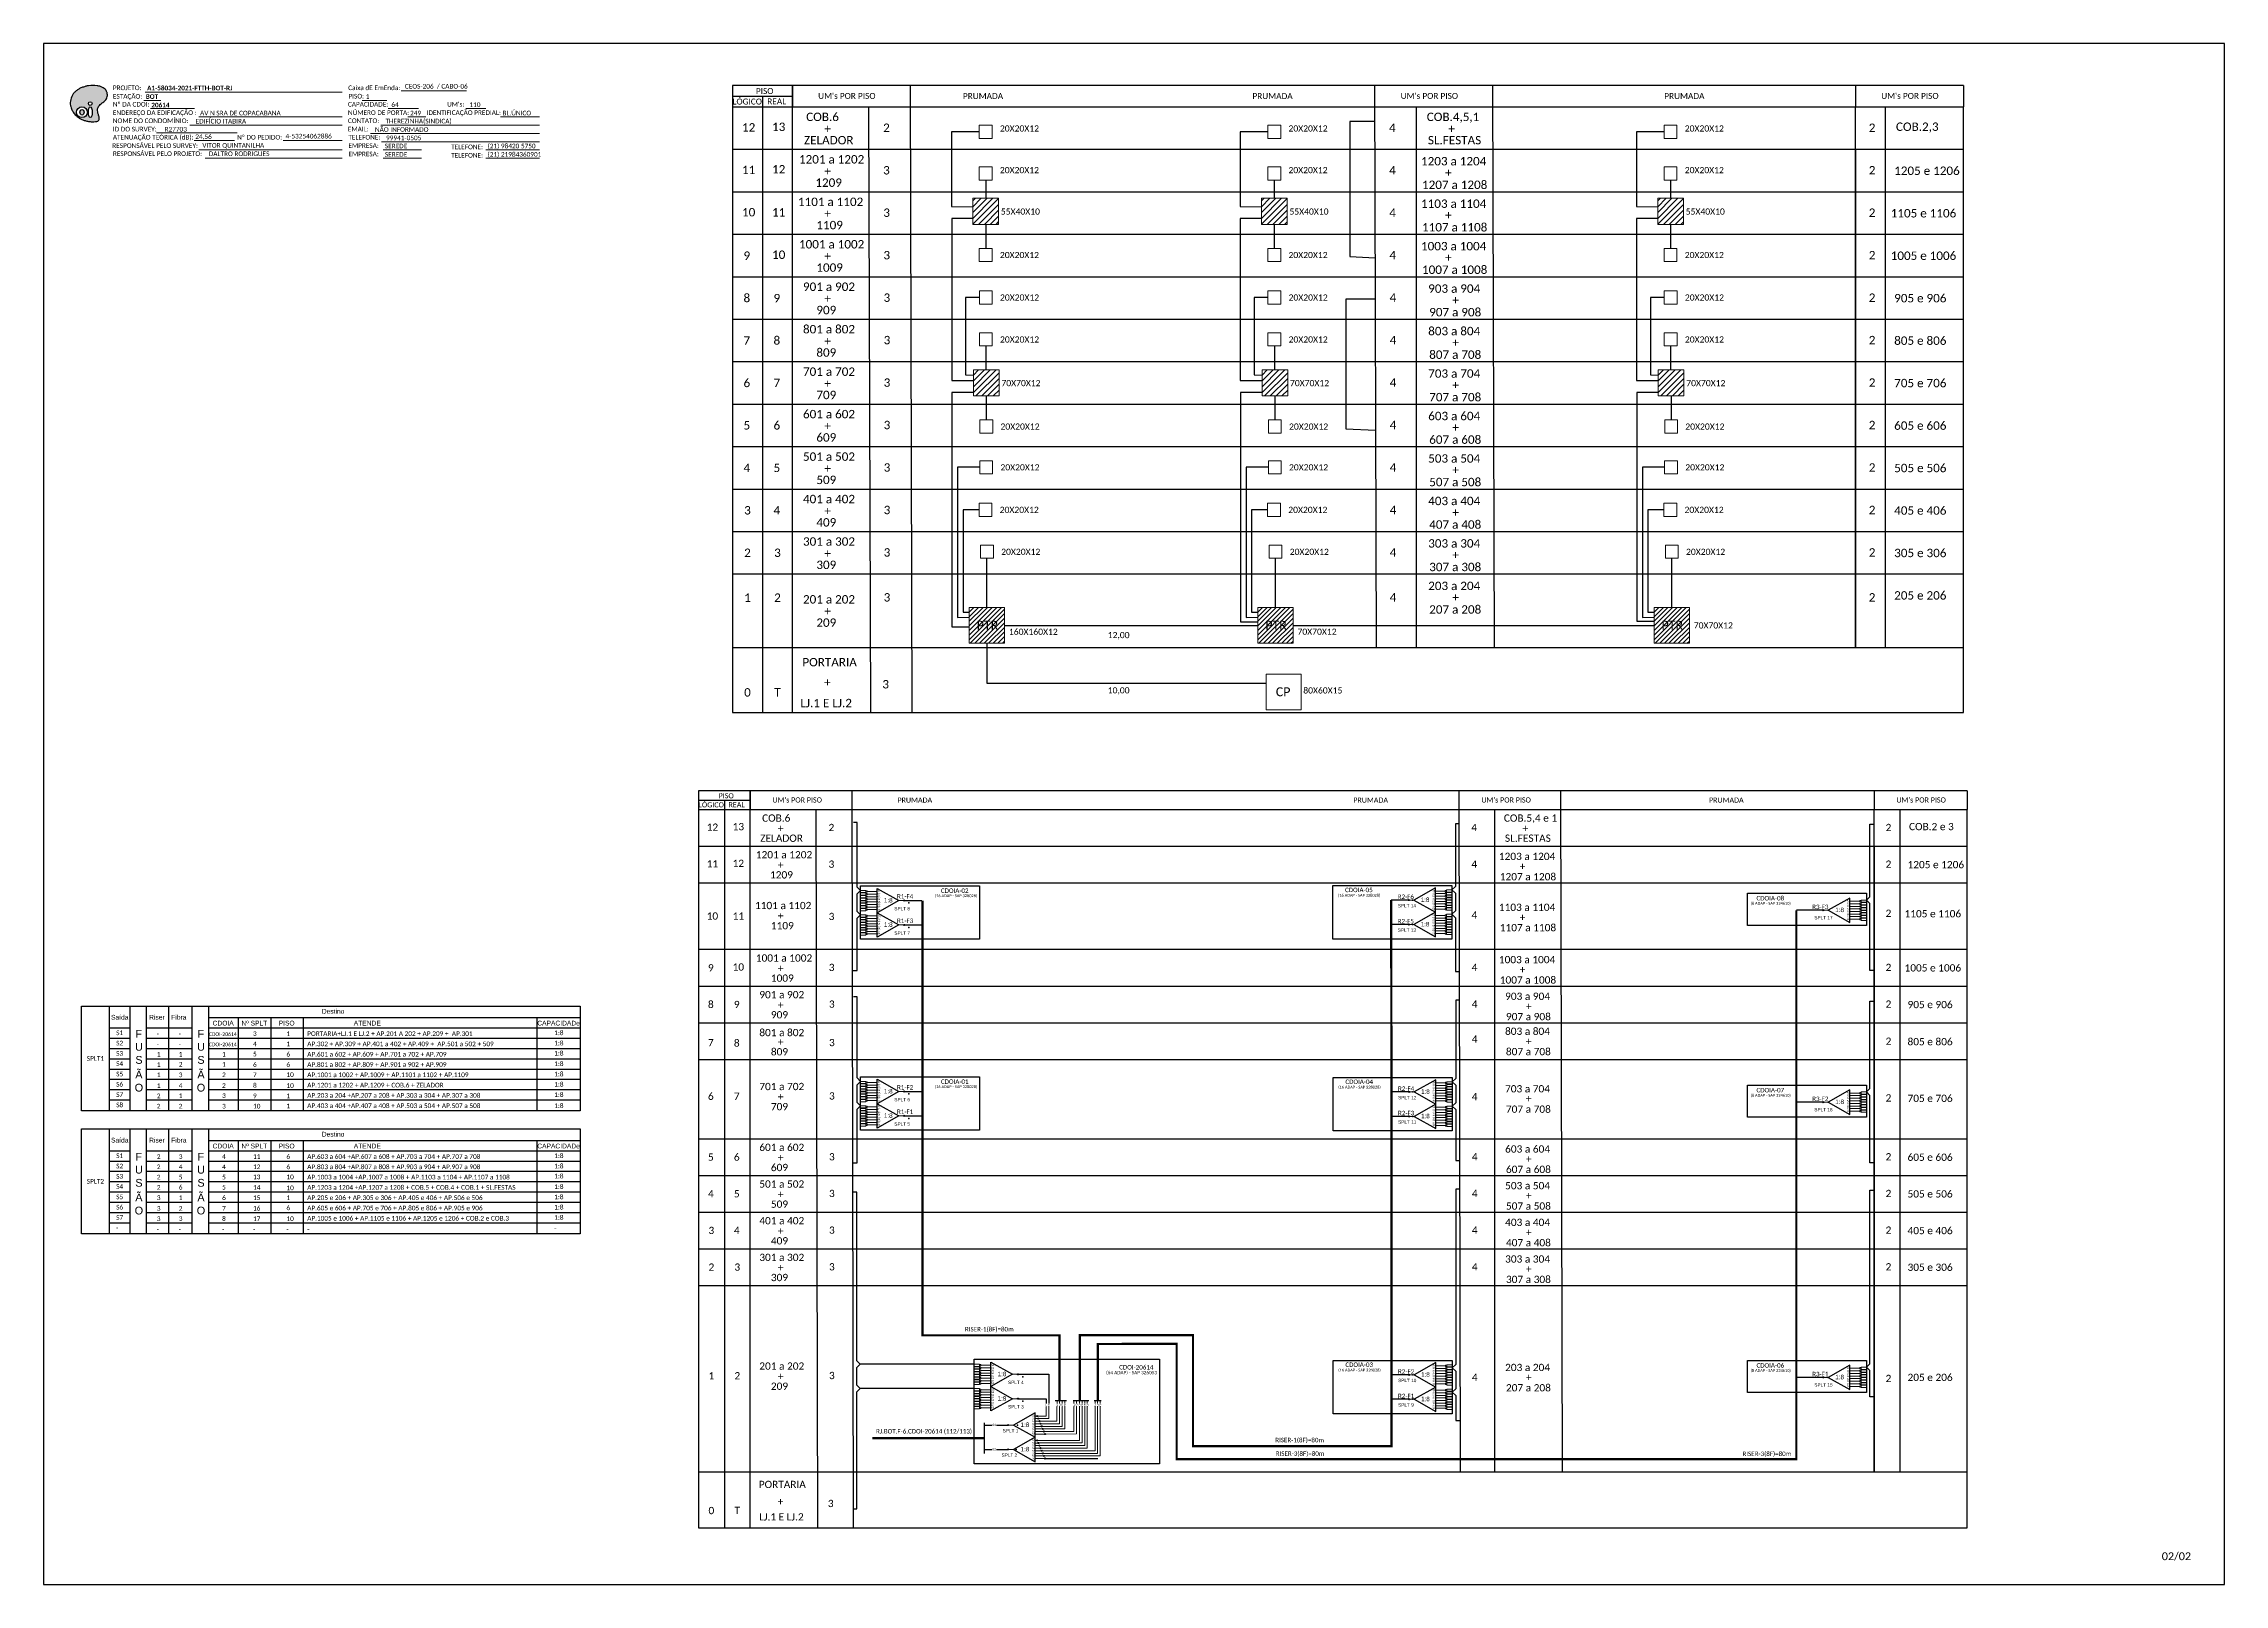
# Paper-space layout 'P2' of a CAD drawing. Header units: metres, sheet in millimetres. Extents: x -439 to 402, y -851 to -257.
# The model-space entities are those that its viewports show. They can reach past a viewport. Long polylines and large blocks are cut down to what shows.
import ezdxf
from ezdxf.enums import TextEntityAlignment as Align

# ---------------------------------------------------------------- set-up
doc = ezdxf.new("R2010")
doc.units = ezdxf.units.M
doc.styles.add('ARIAL', font='arial.ttf')
doc.styles.add('WMF-Calibri0', font='calibri.ttf')
doc.styles.add('WMF-Calibri1', font='calibrib.ttf')
doc.linetypes.add('RESERVA', pattern='A,0.5,-0.15,["RESERVA",Standard,S=0.18,R=0,X=0,Y=-0.1],-1.3', length=1.95)

# ---------------------------------------------------------------- blocks, each defined once
blk = doc.blocks.new('SPLITTER_')
blk.add_point((0, 0))
at = {"style": 'ARIAL', "flags": 4}
blk.add_attdef('SPLT', (0, -3.26), '', height=1.5, dxfattribs=at)
blk = doc.blocks.new('SPLT_1-8_SC-APC_ESQ')
at = {"color": 3, "lineweight": 0}
for points in [[(2.41, -3.02), (0, -3.02)], [(2.41, -4), (0, -4)], [(2.41, -4.17), (0, -4.17)], [(2.41, -5.16), (0, -5.16)], [(2.41, -5.32), (0, -5.32)], [(2.41, -6.31), (0, -6.31)], [(2.41, -6.48), (0, -6.48)], [(2.41, -7.46), (0, -7.46)], [(2.41, -7.63), (0, -7.63)], [(2.41, -8.62), (0, -8.62)], [(2.41, -8.78), (0, -8.78)], [(2.41, -3.02), (2.41, -4)], [(2.41, -4.17), (2.41, -5.16)], [(2.41, -5.32), (2.41, -6.31)], [(2.41, -6.48), (2.41, -7.46)], [(2.41, -7.63), (2.41, -8.62)], [(2.41, -8.78), (2.41, -9.77)], [(2.99, -3.51), (7.37, -3.51)], [(7.37, -4.66), (2.99, -4.66)], [(7.37, -5.82), (2.99, -5.82)], [(7.37, -6.97), (2.99, -6.97)], [(7.37, -8.12), (2.99, -8.12)], [(7.37, -9.28), (2.99, -9.28)], [(2.41, -9.77), (0, -9.77)], [(2.41, -9.94), (0, -9.94)], [(2.41, -10.92), (0, -10.92)], [(2.41, -11.09), (0, -11.09)], [(2.41, -12.08), (0, -12.08)], [(2.41, -9.94), (2.41, -10.92)], [(2.41, -11.09), (2.41, -12.08)], [(7.37, -10.43), (2.99, -10.43)], [(7.37, -11.58), (2.99, -11.58)]]:
    blk.add_lwpolyline(points, dxfattribs=at)
for points in [[(2.99, -3.22), (2.41, -3.22), (2.41, -3.8), (2.99, -3.8)], [(2.99, -4.38), (2.41, -4.38), (2.41, -4.95), (2.99, -4.95)], [(2.99, -5.53), (2.41, -5.53), (2.41, -6.1), (2.99, -6.1)], [(2.99, -6.68), (2.41, -6.68), (2.41, -7.26), (2.99, -7.26)], [(2.99, -7.84), (2.41, -7.84), (2.41, -8.41), (2.99, -8.41)], [(2.99, -8.99), (2.41, -8.99), (2.41, -9.56), (2.99, -9.56)], [(2.99, -10.14), (2.41, -10.14), (2.41, -10.72), (2.99, -10.72)], [(2.99, -11.3), (2.41, -11.3), (2.41, -11.87), (2.99, -11.87)]]:
    blk.add_lwpolyline(points, close=True, dxfattribs=at)
at = {"color": 1}
blk.add_lwpolyline([(7.37, -2.1), (17.04, -7.55), (7.37, -13), (7.37, -2.1)], dxfattribs=at)
at = {"color": 1, "lineweight": 0}
blk.add_lwpolyline([(17.04, -7.55), (19.26, -7.55)], dxfattribs=at)
at = {"color": 1, "style": 'ARIAL'}
for s, height, p in [('S5', 0.75, (7.55, -8.57)), ('S3', 0.75, (7.55, -6.18)), ('S4', 0.75, (7.55, -7.36)), ('S6', 0.75, (7.55, -9.69)), ('S2', 0.75, (7.56, -4.97)), ('S1', 0.75, (7.7, -3.78)), ('1:8', 2, (10.45, -8.4)), ('S7', 0.75, (7.55, -10.78)), ('S8', 0.75, (7.55, -11.9))]:
    blk.add_text(s, height=height, dxfattribs=at).set_placement(p)
blk = doc.blocks.new('SPLT_1-8_SC-APC')
at = {"color": 1, "lineweight": 0}
blk.add_lwpolyline([(-17.04, -7.55), (-19.26, -7.55)], dxfattribs=at)
at = {"color": 1}
blk.add_lwpolyline([(-7.37, -2.1), (-17.04, -7.55), (-7.37, -13), (-7.37, -2.1)], dxfattribs=at)
at = {"color": 3, "lineweight": 0}
for points in [[(-2.99, -3.51), (-7.37, -3.51)], [(-7.37, -4.66), (-2.99, -4.66)], [(-7.37, -5.82), (-2.99, -5.82)], [(-7.37, -6.97), (-2.99, -6.97)], [(-7.37, -8.12), (-2.99, -8.12)], [(-7.37, -9.28), (-2.99, -9.28)], [(-2.41, -3.02), (-2.41, -4)], [(-2.41, -3.02), (0, -3.02)], [(-2.41, -4), (0, -4)], [(-2.41, -4.17), (-2.41, -5.16)], [(-2.41, -4.17), (0, -4.17)], [(-2.41, -5.16), (0, -5.16)], [(-2.41, -5.32), (-2.41, -6.31)], [(-2.41, -5.32), (0, -5.32)], [(-2.41, -6.31), (0, -6.31)], [(-2.41, -6.48), (-2.41, -7.46)], [(-2.41, -6.48), (0, -6.48)], [(-2.41, -7.46), (0, -7.46)], [(-2.41, -7.63), (-2.41, -8.62)], [(-2.41, -7.63), (0, -7.63)], [(-2.41, -8.62), (0, -8.62)], [(-2.41, -8.78), (-2.41, -9.77)], [(-2.41, -8.78), (0, -8.78)], [(-7.37, -10.43), (-2.99, -10.43)], [(-7.37, -11.58), (-2.99, -11.58)], [(-2.41, -9.77), (0, -9.77)], [(-2.41, -9.94), (-2.41, -10.92)], [(-2.41, -9.94), (0, -9.94)], [(-2.41, -10.92), (0, -10.92)], [(-2.41, -11.09), (-2.41, -12.08)], [(-2.41, -11.09), (0, -11.09)], [(-2.41, -12.08), (0, -12.08)]]:
    blk.add_lwpolyline(points, dxfattribs=at)
for points in [[(-2.99, -3.22), (-2.41, -3.22), (-2.41, -3.8), (-2.99, -3.8)], [(-2.99, -4.38), (-2.41, -4.38), (-2.41, -4.95), (-2.99, -4.95)], [(-2.99, -5.53), (-2.41, -5.53), (-2.41, -6.1), (-2.99, -6.1)], [(-2.99, -6.68), (-2.41, -6.68), (-2.41, -7.26), (-2.99, -7.26)], [(-2.99, -7.84), (-2.41, -7.84), (-2.41, -8.41), (-2.99, -8.41)], [(-2.99, -8.99), (-2.41, -8.99), (-2.41, -9.56), (-2.99, -9.56)], [(-2.99, -10.14), (-2.41, -10.14), (-2.41, -10.72), (-2.99, -10.72)], [(-2.99, -11.3), (-2.41, -11.3), (-2.41, -11.87), (-2.99, -11.87)]]:
    blk.add_lwpolyline(points, close=True, dxfattribs=at)
at = {"color": 1, "style": 'ARIAL'}
for s, height, p in [('1:8', 2, (-13.91, -8.4)), ('S1', 0.75, (-8.74, -3.78)), ('S2', 0.75, (-8.74, -4.97)), ('S3', 0.75, (-8.74, -6.18)), ('S4', 0.75, (-8.74, -7.36)), ('S5', 0.75, (-8.74, -8.57)), ('S6', 0.75, (-8.74, -9.69)), ('S7', 0.75, (-8.74, -10.78)), ('S8', 0.75, (-8.74, -11.9))]:
    blk.add_text(s, height=height, dxfattribs=at).set_placement(p)
blk = doc.blocks.new('SPLT_1-8_DIV_DIR')
h = blk.add_hatch(color=3)
h.dxf.hatch_style = 1
edge = h.paths.add_edge_path()
edge.add_arc((12.77, 4.04), 0.242, 0, 360)
h = blk.add_hatch(color=3)
h.dxf.hatch_style = 1
edge = h.paths.add_edge_path()
edge.add_arc((13.27, 2.88), 0.242, 0, 360)
h = blk.add_hatch(color=3)
h.dxf.hatch_style = 1
edge = h.paths.add_edge_path()
edge.add_arc((13.77, 1.73), 0.242, 0, 360)
h = blk.add_hatch(color=3)
h.dxf.hatch_style = 1
edge = h.paths.add_edge_path()
edge.add_arc((14.27, 0.58), 0.242, 0, 360)
h = blk.add_hatch(color=3)
h.dxf.hatch_style = 1
edge = h.paths.add_edge_path()
edge.add_arc((14.77, -0.58), 0.242, 0, 360)
h = blk.add_hatch(color=3)
h.dxf.hatch_style = 1
edge = h.paths.add_edge_path()
edge.add_arc((15.27, -1.73), 0.242, 0, 360)
h = blk.add_hatch(color=3)
h.dxf.hatch_style = 1
edge = h.paths.add_edge_path()
edge.add_arc((15.77, -2.88), 0.242, 0, 360)
h = blk.add_hatch(color=3)
h.dxf.hatch_style = 1
edge = h.paths.add_edge_path()
edge.add_arc((16.27, -4.04), 0.242, 0, 360)
at = {"color": 1, "lineweight": 0}
blk.add_lwpolyline([(2.22, 0), (0, 0)], dxfattribs=at)
at = {"color": 1}
blk.add_lwpolyline([(11.89, 5.45), (2.22, 0), (11.89, -5.45), (11.89, 5.45)], dxfattribs=at)
at = {"color": 7, "lineweight": 0}
for points in [[(12.77, 4.04), (11.89, 4.04)], [(11.89, 2.88), (13.27, 2.88)], [(11.89, 1.73), (13.77, 1.73)], [(11.89, 0.58), (14.27, 0.58)], [(11.89, -0.58), (14.77, -0.58)], [(11.89, -1.73), (15.27, -1.73)], [(11.89, -2.88), (15.77, -2.88)], [(11.89, -4.04), (16.27, -4.04)]]:
    blk.add_lwpolyline(points, dxfattribs=at)
at = {"color": 3}
for centre in [(12.77, 4.04), (13.27, 2.88), (13.77, 1.73), (14.27, 0.58), (14.77, -0.58), (15.27, -1.73), (15.77, -2.88), (16.27, -4.04)]:
    blk.add_circle(centre, 0.242, dxfattribs=at)
at = {"color": 1, "style": 'ARIAL'}
for s, height, p in [('1:8', 2, (5.35, -0.85)), ('S1', 0.75, (10.52, 3.77)), ('S2', 0.75, (10.52, 2.58)), ('S3', 0.75, (10.52, 1.37)), ('S4', 0.75, (10.52, 0.19)), ('S5', 0.75, (10.52, -1.02)), ('S6', 0.75, (10.52, -2.14)), ('S7', 0.75, (10.52, -3.24)), ('S8', 0.75, (10.52, -4.36))]:
    blk.add_text(s, height=height, dxfattribs=at).set_placement(p)
blk = doc.blocks.new('SPLITTER FUTURO')
blk.add_point((0, 0))
at = {"style": 'ARIAL', "text_generation_flag": 6, "flags": 4}
for tag, p, height in [('SPLT', (-6.22, -4.1), 1.5), ('INSTAL.', (-6.25, -6.09), 1.25)]:
    blk.add_attdef(tag, p, '', height=height, rotation=180, dxfattribs=at)
blk = doc.blocks.new('OI')
h = blk.add_hatch(color=40)
edge = h.paths.add_edge_path()
edge.add_spline(control_points=[(4.35, -0.67), (3.92, -0.99), (3.26, -1.5), (2.81, -2.59), (2.9, -3.5), (3.06, -4.27), (3.31, -4.85), (3.37, -5.39), (3.4, -5.88), (3.2, -6.4), (2.54, -6.61), (1.65, -6.63), (0.55, -6.67), (-0.56, -6.42), (-1.61, -6.14), (-2.77, -5.61), (-3.92, -4.77), (-4.89, -3.7), (-5.34, -2.65), (-5.6, -1.94), (-5.85, -0.96), (-5.71, 0.47), (-5.1, 2.02), (-4.14, 3.02), (-3.3, 3.61), (-2.37, 4.16), (-1.36, 4.44), (-0.56, 4.7), (0.79, 4.85), (2.24, 4.97), (3.79, 4.57), (4.67, 4.21), (5.44, 3.65), (5.76, 2.99), (6.03, 2.21), (6.01, 1.46), (5.72, 0.64), (5.31, 0.08), (4.88, -0.38), (4.51, -0.55), (4.35, -0.67)], knot_values=[0, 0, 0, 0, 1.60434, 2.417191, 3.427595, 4.282808, 4.776746, 5.304182, 5.888771, 6.258406, 6.858137, 7.79129, 8.986195, 10.124242, 11.187857, 12.242908, 13.953784, 15.414161, 16.515391, 17.349188, 17.675853, 19.552021, 21.515531, 22.568638, 23.63245, 24.621084, 25.782718, 26.745347, 27.142653, 29.870543, 31.004649, 31.921532, 32.709589, 33.801391, 34.042471, 35.192333, 35.971461, 36.628871, 37.254359, 37.836911, 37.836911, 37.836911, 37.836911], degree=3, periodic=0)
h.paths.add_polyline_path([(1.13, -0.87, -1), (-0.04, -0.87, -1)], flags=16)
edge = h.paths.add_edge_path(flags=16)
edge.add_ellipse((0.56, -3.59), major_axis=(-0.02, 1.71), ratio=0.361305, start_angle=0, end_angle=360)
h.paths.add_polyline_path([(-0.36, -3.62, -1), (-3.8, -3.62, -1)], flags=16)
edge = h.paths.add_edge_path(flags=0)
edge.add_ellipse((-2.08, -3.62), major_axis=(0, 0.885), ratio=0.758294, start_angle=0, end_angle=360)
at = {"color": 40}
for centre, radius in [((-2.08, -3.62), 1.72), ((0.54, -0.87), 0.587)]:
    blk.add_circle(centre, radius, dxfattribs=at)
blk.add_ellipse((-2.08, -3.62), major_axis=(0, 0.885), ratio=0.758294, start_param=-3.141592653589792, end_param=3.141592653589792, dxfattribs=at)
blk.add_ellipse((0.56, -3.59), major_axis=(-0.02, 1.71), ratio=0.361305, dxfattribs=at)
at = {"color": 40, "start_tangent": (-0.800898, -0.598801), "end_tangent": (-0.800898, -0.598801)}
blk.add_spline([(4.35, -0.67), (3.2, -1.78), (2.9, -2.54), (2.92, -3.55), (3.12, -4.38), (3.28, -4.85), (3.37, -5.37), (3.35, -5.95), (3.2, -6.29), (2.66, -6.55), (1.73, -6.63), (0.54, -6.62), (-0.58, -6.41), (-1.6, -6.11), (-2.56, -5.67), (-3.95, -4.67), (-4.89, -3.56), (-5.37, -2.56), (-5.64, -1.78), (-5.72, -1.46), (-5.63, 0.42), (-4.84, 2.22), (-4.13, 2.99), (-3.27, 3.62), (-2.4, 4.09), (-1.3, 4.47), (-0.37, 4.72), (0.02, 4.77), (2.75, 4.8), (3.85, 4.53), (4.69, 4.16), (5.31, 3.68), (5.85, 2.73), (5.93, 2.5), (5.94, 1.35), (5.67, 0.62), (5.29, 0.08), (4.84, -0.36), (4.35, -0.67)], degree=3, dxfattribs=at)

msp = doc.modelspace()

# ---------------------------------------------------------------- hatches: boundary and pattern name
h = msp.add_hatch()
h.set_pattern_fill('ANSI31', color=1, scale=10, style=0)
h.set_pattern_definition([(45, (-627.4963, -520.943), (-0.8838835, 0.8838835), [])])
h.paths.add_polyline_path([(-15.88, -136.98), (-2.31, -136.98), (-2.31, -123.22), (-15.88, -123.22)])
h.paths.add_polyline_path([(-13.87, -132.63), (-3.79, -132.63), (-3.79, -127.48), (-13.87, -127.48)], flags=24)
h = msp.add_hatch()
h.set_pattern_fill('ANSI31', color=1, scale=10, style=0)
h.set_pattern_definition([(45, (-516.206, -520.943), (-0.8838835, 0.8838835), [])])
h.paths.add_polyline_path([(95.41, -136.98), (108.98, -136.98), (108.98, -123.22), (95.41, -123.22)])
h.paths.add_polyline_path([(97.42, -132.63), (107.5, -132.63), (107.5, -127.48), (97.42, -127.48)], flags=24)
h = msp.add_hatch()
h.set_pattern_fill('ANSI31', color=1, scale=10, style=0)
h.set_pattern_definition([(45, (-363.3867, -520.943), (-0.8838835, 0.8838835), [])])
h.paths.add_polyline_path([(248.23, -136.98), (261.8, -136.98), (261.8, -123.22), (248.23, -123.22)])
h.paths.add_polyline_path([(250.24, -132.63), (260.32, -132.63), (260.32, -127.48), (250.24, -127.48)], flags=24)
h = msp.add_hatch(color=3)
h.dxf.hatch_style = 1
edge = h.paths.add_edge_path()
edge.add_arc((-40.97, -236.18), 0.221, 0, 360)
h = msp.add_hatch(color=3)
h.dxf.hatch_style = 1
edge = h.paths.add_edge_path()
edge.add_arc((153.6, -235.99), 0.221, 0, 360)
h = msp.add_hatch(color=3)
h.dxf.hatch_style = 1
edge = h.paths.add_edge_path()
edge.add_arc((313.45, -239.89), 0.209, 0, 360)
h = msp.add_hatch(color=3)
h.dxf.hatch_style = 1
edge = h.paths.add_edge_path()
edge.add_arc((-40.97, -245.59), 0.221, 0, 360)
h = msp.add_hatch(color=3)
h.dxf.hatch_style = 1
edge = h.paths.add_edge_path()
edge.add_arc((153.6, -245.4), 0.221, 0, 360)
h = msp.add_hatch(color=3)
h.dxf.hatch_style = 1
edge = h.paths.add_edge_path()
edge.add_arc((-40.97, -309.79), 0.221, 0, 360)
h = msp.add_hatch(color=3)
h.dxf.hatch_style = 1
edge = h.paths.add_edge_path()
edge.add_arc((153.73, -309.96), 0.221, 0, 360)
h = msp.add_hatch(color=3)
h.dxf.hatch_style = 1
edge = h.paths.add_edge_path()
edge.add_arc((-40.97, -319.2), 0.221, 0, 360)
h = msp.add_hatch(color=3)
h.dxf.hatch_style = 1
edge = h.paths.add_edge_path()
edge.add_arc((153.73, -319.37), 0.221, 0, 360)
h = msp.add_hatch(color=3)
h.dxf.hatch_style = 1
edge = h.paths.add_edge_path()
edge.add_arc((313.45, -313.89), 0.209, 0, 360)
h = msp.add_hatch(color=3)
h.dxf.hatch_style = 1
edge = h.paths.add_edge_path()
edge.add_arc((2.89, -418.83), 0.221, 0, 360)
h = msp.add_hatch(color=3)
h.dxf.hatch_style = 1
edge = h.paths.add_edge_path()
edge.add_arc((153.73, -419.04), 0.221, 0, 360)
h = msp.add_hatch(color=3)
h.dxf.hatch_style = 1
edge = h.paths.add_edge_path()
edge.add_arc((313.45, -420), 0.209, 0, 360)
h = msp.add_hatch(color=3)
h.dxf.hatch_style = 1
edge = h.paths.add_edge_path()
edge.add_arc((2.89, -428.24), 0.221, 0, 360)
h = msp.add_hatch(color=3)
h.dxf.hatch_style = 1
edge = h.paths.add_edge_path()
edge.add_arc((153.73, -428.45), 0.221, 0, 360)
h = msp.add_hatch(color=3)
h.dxf.hatch_style = 1
edge = h.paths.add_edge_path()
edge.add_arc((-0.93, -438.39), 0.209, 0, 360)
h = msp.add_hatch(color=3)
h.dxf.hatch_style = 1
edge = h.paths.add_edge_path()
edge.add_arc((-0.93, -447.79), 0.209, 0, 360)

# ---------------------------------------------------------------- linework, layer by layer
at = {"color": 1, "linetype": 'Continuous'}
for p, q in [((-14.52, 33.54), (-13.5, 34.55)), ((-14.52, 31.29), (-11.26, 34.55)), ((-14.52, 29.05), (-9.01, 34.55)), ((-14.52, 26.8), (-6.77, 34.55)), ((-14.52, 24.56), (-4.61, 34.46)), ((96.77, 33.54), (97.79, 34.55)), ((96.77, 31.29), (100.03, 34.55)), ((96.77, 29.05), (102.28, 34.55)), ((96.77, 26.8), (104.52, 34.55)), ((96.77, 24.56), (106.68, 34.46)), ((249.59, 33.54), (250.61, 34.55)), ((249.59, 31.29), (252.85, 34.55)), ((249.59, 29.05), (255.1, 34.55)), ((249.59, 26.8), (257.34, 34.55)), ((249.59, 24.56), (259.5, 34.46)), ((-12.32, 24.51), (-4.61, 32.21)), ((-10.07, 24.51), (-4.61, 29.97)), ((-7.83, 24.51), (-4.61, 27.72)), ((-5.58, 24.51), (-4.61, 25.48)), ((98.97, 24.51), (106.68, 32.21)), ((101.22, 24.51), (106.68, 29.97)), ((103.46, 24.51), (106.68, 27.72)), ((105.71, 24.51), (106.68, 25.48)), ((251.79, 24.51), (259.5, 32.21)), ((254.04, 24.51), (259.5, 29.97)), ((256.28, 24.51), (259.5, 27.72)), ((258.53, 24.51), (259.5, 25.48)), ((-14.29, -33.59), (-12.29, -31.59)), ((-14.29, -35.84), (-10.05, -31.59)), ((-14.29, -38.08), (-7.8, -31.59)), ((-14.29, -40.33), (-5.55, -31.59)), ((-13.35, -41.63), (-4.39, -32.67)), ((97, -33.59), (99, -31.59)), ((97, -35.84), (101.25, -31.59)), ((97, -38.08), (103.49, -31.59)), ((97, -40.33), (105.74, -31.59)), ((97.94, -41.63), (106.9, -32.67)), ((249.82, -33.59), (251.82, -31.59)), ((249.82, -35.84), (254.06, -31.59)), ((249.82, -38.08), (256.31, -31.59)), ((249.82, -40.33), (258.55, -31.59)), ((250.76, -41.63), (259.72, -32.67)), ((-11.11, -41.63), (-4.39, -34.91)), ((-8.86, -41.63), (-4.39, -37.16)), ((-6.62, -41.63), (-4.39, -39.4)), ((100.18, -41.63), (106.9, -34.91)), ((102.43, -41.63), (106.9, -37.16)), ((104.67, -41.63), (106.9, -39.4)), ((253, -41.63), (259.72, -34.91)), ((255.25, -41.63), (259.72, -37.16)), ((257.49, -41.63), (259.72, -39.4))]:
    msp.add_line(p, q, dxfattribs=at)
at = {"color": 30}
for p, q in [((313.45, -239.89), (303.07, -239.89)), ((313.45, -313.89), (303.07, -313.89)), ((313.45, -420), (303.07, -420))]:
    msp.add_line(p, q, dxfattribs=at)
at = {"color": 7}
for p, q in [((-358.2, -276.87), (-165.89, -276.87)), ((-358.2, -317.29), (-358.2, -276.87)), ((-347.54, -276.87), (-347.54, -317.29)), ((-339.66, -276.87), (-339.66, -317.29)), ((-333.19, -317.29), (-333.19, -276.87)), ((-324.73, -276.87), (-324.73, -317.29)), ((-315.72, -276.87), (-315.72, -317.29)), ((-309.24, -276.87), (-309.24, -317.29)), ((-165.89, -276.87), (-165.89, -317.29)), ((-347.54, -285.25), (-339.66, -285.25)), ((-333.19, -285.25), (-315.72, -285.25)), ((-309.24, -281.29), (-165.89, -281.29)), ((-309.24, -285.25), (-165.89, -285.25)), ((-297.84, -281.29), (-297.84, -317.29)), ((-285.26, -281.29), (-285.26, -317.29)), ((-272.72, -281.29), (-272.72, -317.29)), ((-182.68, -281.29), (-182.68, -317.29)), ((-347.54, -289.22), (-339.66, -289.22)), ((-347.54, -293.19), (-339.66, -293.19)), ((-333.19, -289.22), (-315.72, -289.22)), ((-333.19, -293.19), (-315.72, -293.19)), ((-309.24, -289.22), (-165.89, -289.22)), ((-309.24, -293.19), (-165.89, -293.19)), ((-347.54, -297.16), (-339.66, -297.16)), ((-347.54, -301.13), (-339.66, -301.13)), ((-333.19, -297.16), (-315.72, -297.16)), ((-333.19, -301.13), (-315.72, -301.13)), ((-309.24, -297.16), (-165.89, -297.16)), ((-309.24, -301.13), (-165.89, -301.13)), ((-347.54, -305.1), (-339.66, -305.1)), ((-347.54, -309.07), (-339.66, -309.07)), ((-333.19, -305.1), (-315.72, -305.1)), ((-333.19, -309.07), (-315.72, -309.07)), ((-309.24, -305.1), (-165.89, -305.1)), ((-309.24, -309.07), (-165.89, -309.07)), ((-165.89, -317.29), (-358.2, -317.29)), ((-347.54, -313.03), (-339.66, -313.03)), ((-333.19, -313.03), (-315.72, -313.03)), ((-309.24, -313.03), (-165.89, -313.03)), ((-358.2, -324.25), (-165.89, -324.25)), ((-358.2, -364.67), (-358.2, -324.25)), ((-347.54, -324.25), (-347.54, -364.67)), ((-339.66, -324.25), (-339.66, -364.67)), ((-333.19, -364.67), (-333.19, -324.25)), ((-324.73, -324.25), (-324.73, -364.67)), ((-315.72, -324.25), (-315.72, -364.67)), ((-309.24, -324.25), (-309.24, -364.67)), ((-165.89, -324.25), (-165.89, -364.67)), ((-347.54, -332.63), (-339.66, -332.63)), ((-333.19, -332.63), (-315.72, -332.63)), ((-309.24, -328.66), (-165.89, -328.66)), ((-309.24, -332.63), (-165.89, -332.63)), ((-297.84, -328.66), (-297.84, -364.67)), ((-285.26, -328.66), (-285.26, -364.67)), ((-272.72, -328.66), (-272.72, -364.67)), ((-182.68, -328.66), (-182.68, -364.67)), ((-347.54, -336.6), (-339.66, -336.6)), ((-347.54, -340.57), (-339.66, -340.57)), ((-347.54, -344.54), (-339.66, -344.54)), ((-333.19, -336.6), (-315.72, -336.6)), ((-333.19, -340.57), (-315.72, -340.57)), ((-333.19, -344.54), (-315.72, -344.54)), ((-309.24, -336.6), (-165.89, -336.6)), ((-309.24, -340.57), (-165.89, -340.57)), ((-309.24, -344.54), (-165.89, -344.54)), ((-347.54, -348.51), (-339.66, -348.51)), ((-347.54, -352.47), (-339.66, -352.47)), ((-333.19, -348.51), (-315.72, -348.51)), ((-333.19, -352.47), (-315.72, -352.47)), ((-309.24, -348.51), (-165.89, -348.51)), ((-309.24, -352.47), (-165.89, -352.47)), ((-347.54, -356.44), (-339.66, -356.44)), ((-347.54, -360.41), (-339.66, -360.41)), ((-333.19, -356.44), (-315.72, -356.44)), ((-333.19, -360.41), (-315.72, -360.41)), ((-309.24, -356.44), (-165.89, -356.44)), ((-309.24, -360.41), (-165.89, -360.41)), ((-165.89, -364.67), (-358.2, -364.67))]:
    msp.add_line(p, q, dxfattribs=at)
at = {"color": 6, "lineweight": 0}
for p, q in [((24.49, -440.81), (24.49, -431.21)), ((25.49, -441.8), (25.49, -431.21)), ((13.09, -440.88), (24.49, -440.81)), ((13.53, -441.88), (25.49, -441.8))]:
    msp.add_line(p, q, dxfattribs=at)
at = {"color": 8, "linetype": 'RESERVA', "ltscale": 4}
msp.add_line((13.31, -451.28), (33.63, -451.28), dxfattribs=at)
msp.add_lwpolyline([(-372.87, -499.81), (468.13, -499.81), (468.13, 94.19), (-372.87, 94.19)], close=True)
at = {"color": 7, "lineweight": 0}
for points in [[(-234.95, 76.01), (-209.81, 76.01)], [(-334.27, 72.24), (-327.72, 72.24)], [(-333.76, 75.52), (-257.79, 75.52)], [(-331.61, 69.17), (-314.64, 69.17)], [(-249.99, 72.28), (-240.51, 72.28)], [(-239.94, 69.17), (-228.32, 69.17)], [(-210, 69.17), (-202.33, 69.17)], [(-329.29, 59.75), (-298.25, 59.75)], [(-316.45, 62.82), (-257.79, 62.82)], [(-313.04, 65.93), (-257.79, 65.93)], [(-246.87, 59.58), (-181.6, 59.58)], [(-242.83, 62.82), (-181.6, 62.82)], [(-232.36, 65.93), (-225.41, 65.93)], [(-196.66, 65.93), (-181.63, 65.93)], [(-314.76, 56.79), (-299.25, 56.79)], [(-313.04, 53.23), (-257.79, 53.23)], [(-280.53, 56.79), (-257.76, 56.79)], [(-242.58, 56.34), (-181.6, 56.34)], [(-241.97, 53.23), (-227.17, 53.23)], [(-202.37, 53.23), (-181.6, 53.23)], [(-310.55, 49.99), (-257.79, 49.99)], [(-241.97, 49.99), (-227.17, 49.99)], [(-202.37, 49.99), (-181.6, 49.99)]]:
    msp.add_lwpolyline(points, dxfattribs=at)
for points in [[(-107.22, 78.05), (-107.22, 69.82)], [(-84.07, 69.82), (-84.07, 78.05)], [(-84.07, 78.05), (-84.07, 69.82)], [(325.9, 78.05), (325.9, 69.82)], [(325.9, 78.05), (325.9, 69.82)], [(367.49, 78.05), (367.49, 69.82)], [(-107.22, 69.82), (325.9, 69.82)], [(-107.22, 69.82), (-107.22, -163.7), (325.9, -163.7)], [(-107.22, 69.82), (367.49, 69.82)], [(-95.64, 73.94), (-95.64, 69.82)], [(-95.64, 69.82), (-95.64, -163.7)], [(-84.07, -163.7), (-84.07, 69.82)], [(156.55, -138.68), (156.55, 69.82)], [(325.9, -138.68), (325.9, 69.82)], [(325.9, 69.82), (367.49, 69.82)], [(325.9, -163.7), (367.49, -163.7), (367.49, 69.82)], [(337.47, -138.68), (337.47, 69.82)], [(-107.22, 53.45), (367.49, 53.45)], [(325.9, 53.45), (325.9, -138.68)], [(-107.22, 37.08), (325.9, 37.08)], [(325.9, 37.08), (367.49, 37.08)], [(-107.22, 20.71), (325.9, 20.71)], [(325.9, 20.71), (367.49, 20.71)], [(-107.22, 4.34), (325.9, 4.34)], [(325.9, 4.34), (367.49, 4.34)], [(-107.22, -12.04), (325.9, -12.04)], [(325.9, -12.04), (367.49, -12.04)], [(-107.22, -28.41), (325.9, -28.41)], [(325.9, -28.41), (367.49, -28.41)], [(-107.22, -44.78), (325.9, -44.78)], [(325.9, -44.78), (367.49, -44.78)], [(-107.22, -61.15), (325.9, -61.15)], [(325.9, -61.15), (367.49, -61.15)], [(-107.22, -77.52), (325.9, -77.52)], [(325.9, -77.52), (367.49, -77.52)], [(-107.22, -93.89), (325.9, -93.89)], [(325.9, -93.89), (367.49, -93.89)], [(-107.22, -110.27), (325.9, -110.27)], [(325.9, -110.27), (367.49, -110.27)], [(-107.22, -138.68), (325.9, -138.68)], [(325.9, -138.68), (367.49, -138.68)], [(-120.34, -193.93), (-120.34, -201.03)], [(-120.34, -201.03), (333.08, -201.03)], [(-120.34, -201.03), (-120.34, -478.05), (333.08, -478.05)], [(-120.34, -201.03), (369, -201.03)], [(-110.35, -197.48), (-110.35, -201.03)], [(-110.35, -201.03), (-110.35, -478.05)], [(-100.35, -201.03), (-100.35, -193.93)], [(-100.35, -193.93), (-100.35, -201.03)], [(-100.35, -478.05), (-100.35, -201.03)], [(186.82, -456.44), (186.82, -201.03)], [(333.08, -193.93), (333.08, -201.03)], [(333.08, -193.93), (333.08, -201.03)], [(333.08, -201.03), (369, -201.03)], [(333.08, -478.05), (369, -478.05), (369, -201.03)], [(333.08, -456.44), (333.08, -201.03)], [(343.07, -456.44), (343.07, -201.03)], [(369, -193.93), (369, -201.03)], [(-120.34, -215.17), (369, -215.17)], [(333.08, -215.17), (333.08, -456.44)], [(-120.34, -229.31), (333.08, -229.31)], [(333.08, -229.31), (369, -229.31)], [(-120.34, -254.98), (333.08, -254.98)], [(333.08, -254.98), (369, -254.98)], [(-120.34, -269.12), (333.08, -269.12)], [(333.08, -269.12), (369, -269.12)], [(-120.34, -283.26), (333.08, -283.26)], [(-120.34, -283.26), (333.08, -283.26)], [(333.08, -283.26), (369, -283.26)], [(-120.34, -297.4), (369, -297.4)], [(-120.34, -327.99), (333.08, -327.99)], [(333.08, -327.99), (369, -327.99)], [(-120.34, -342.13), (333.08, -342.13)], [(333.08, -342.13), (369, -342.13)], [(-120.34, -356.27), (333.08, -356.27)], [(333.08, -356.27), (369, -356.27)], [(-120.34, -370.4), (333.08, -370.4)], [(333.08, -370.4), (369, -370.4)], [(-120.34, -384.54), (333.08, -384.54)], [(333.08, -384.54), (369, -384.54)], [(-120.34, -456.44), (333.08, -456.44)], [(333.08, -456.44), (369, -456.44)]]:
    msp.add_lwpolyline(points)
at = {"color": 0}
for points in [[(325.9, 78.05), (-107.22, 78.05)], [(367.49, 78.05), (325.9, 78.05)], [(-107.22, 73.94), (-84.07, 73.94)], [(333.08, -193.93), (-120.34, -193.93)], [(-120.34, -197.48), (-100.35, -197.48)], [(369, -193.93), (333.08, -193.93)]]:
    msp.add_lwpolyline(points, dxfattribs=at)
at = {"color": 7}
for points in [[(-38.69, 78.05), (-38.1, -163.7)], [(140.39, 78.05), (141.03, -138.68)], [(185.87, 78.05), (186.51, -138.68)], [(-54.72, 69.82), (-54, -163.7)], [(-75.01, -201.03), (-74.38, -478.05)], [(-61.17, -193.93), (-60.65, -478.05)], [(172.87, -193.93), (173.43, -456.44)], [(212.15, -193.93), (212.7, -456.44)]]:
    msp.add_lwpolyline(points, dxfattribs=at)
at = {"color": 3}
for points in [[(-12.05, 60.17), (-22.7, 60.17), (-22.7, 31.34), (-14.52, 31.29)], [(99.24, 60.17), (88.59, 60.17), (88.59, 31.34), (96.77, 31.29)], [(140.43, 64.16), (130.81, 64.16), (130.81, 12.07), (140.59, 11.55)], [(252.06, 60.17), (241.41, 60.17), (241.41, 31.34), (249.59, 31.29)], [(-9.57, 41.58), (-9.57, 34.55)], [(101.72, 41.58), (101.72, 34.55)], [(254.54, 41.58), (254.54, 34.55)], [(-14.52, 26.8), (-22.66, 26.8), (-22.66, -35.74), (-14.29, -35.73)], [(96.77, 26.8), (88.63, 26.8), (88.63, -35.74), (97, -35.73)], [(249.59, 26.8), (241.45, 26.8), (241.45, -35.74), (249.82, -35.73)], [(-9.57, 24.51), (-9.57, 15.26)], [(101.72, 24.51), (101.72, 15.26)], [(254.54, 24.51), (254.54, 15.26)], [(-12.01, -3.65), (-17.31, -3.65), (-17.31, -33.55), (-14.29, -33.59)], [(99.28, -3.65), (93.98, -3.65), (93.98, -33.55), (97, -33.59)], [(140.63, -4.29), (129.26, -4.29), (129.26, -54.31), (140.78, -54.82)], [(252.1, -3.65), (246.8, -3.65), (246.8, -33.55), (249.82, -33.59)], [(-9.53, -22.37), (-9.53, -31.63)], [(101.76, -22.37), (101.76, -31.63)], [(254.58, -22.37), (254.58, -31.63)], [(-14.29, -40.33), (-22.6, -40.33), (-22.6, -130.61), (-15.88, -130.61)], [(-9.34, -41.63), (-9.34, -50.88)], [(97, -40.33), (88.69, -40.33), (88.69, -128.7), (95.41, -128.7)], [(101.95, -41.63), (101.95, -50.88)], [(249.82, -40.33), (241.51, -40.33), (241.51, -128.45), (248.23, -128.45)], [(254.77, -41.63), (254.77, -50.88)], [(-11.85, -69.14), (-20.4, -69.14), (-20.4, -126.99), (-15.88, -126.98)], [(99.44, -69.14), (90.89, -69.14), (90.89, -126.99), (95.41, -126.98)], [(252.26, -69.14), (243.71, -69.14), (243.71, -126.99), (248.23, -126.98)], [(-12.13, -85.51), (-18.3, -85.51), (-18.3, -125.04), (-15.88, -125.04)], [(99.16, -85.51), (92.99, -85.51), (92.99, -125.04), (95.41, -125.04)], [(251.97, -85.51), (245.81, -85.51), (245.81, -125.04), (248.23, -125.04)], [(-9.09, -123.22), (-9.09, -104.23)], [(102.2, -123.22), (102.2, -104.23)], [(255.02, -123.22), (255.02, -104.23)], [(-2.31, -130.1), (95.41, -130.1)], [(108.98, -130.1), (248.23, -130.1)], [(-9.09, -136.98), (-9.09, -152.35), (98.56, -152.35)], [(-60.61, -263.08), (-59.19, -263.08), (-59.18, -242.98), (-57.83, -241.68), (-59.18, -240.37), (-59.18, -233.57), (-57.83, -232.26), (-59.18, -230.96), (-59.18, -206.11), (-60.6, -206.11)], [(173, -206.66), (171.57, -206.66), (171.57, -230.78), (170.21, -232.08), (171.57, -233.38), (171.57, -240.19), (170.21, -241.49), (171.57, -242.79), (171.57, -263.55), (172.99, -263.55)], [(332.87, -263.19), (331.44, -263.19), (331.44, -237.28), (330.09, -235.98), (331.44, -234.68), (331.44, -206.7), (332.87, -206.7)], [(-60.61, -337.23), (-59.19, -337.23), (-59.18, -316.59), (-57.83, -315.29), (-59.18, -313.99), (-59.18, -307.18), (-57.83, -305.88), (-59.18, -304.58), (-59.18, -273.26), (-60.6, -273.26)], [(173.13, -274.62), (171.7, -274.62), (171.69, -304.75), (170.34, -306.05), (171.69, -307.35), (171.69, -314.16), (170.34, -315.46), (171.69, -316.76), (171.69, -336.39), (173.12, -336.39)], [(332.87, -337.24), (331.44, -337.24), (331.44, -311.28), (330.09, -309.98), (331.44, -308.68), (331.44, -274.92), (332.87, -274.92)], [(-60.7, -470.67), (-59.27, -470.67), (-59.27, -425.63), (-57.91, -424.33), (-59.27, -423.03), (-59.27, -416.22), (-57.91, -414.92), (-59.27, -413.62), (-59.27, -348.63), (-60.69, -348.63)], [(173.13, -347.47), (171.7, -347.47), (171.69, -414.99), (170.34, -416.29), (171.69, -417.59), (171.69, -424.4), (170.34, -425.7), (171.69, -427), (171.69, -436.66), (173.12, -436.66)], [(332.87, -427.5), (331.44, -427.5), (331.44, -417.39), (330.09, -416.09), (331.44, -414.79), (331.44, -347.8), (332.87, -347.8)], [(-13.97, -414.92), (-57.91, -414.92)], [(-13.97, -424.33), (-57.91, -424.33)], [(-9.96, -438.38), (-7.23, -438.38)], [(-5.44, -438.39), (-0.93, -438.39)]]:
    msp.add_lwpolyline(points, dxfattribs=at)
at = {"lineweight": 0}
for points in [[(-7.08, 62.7), (-12.05, 62.7), (-12.05, 57.63), (-7.08, 57.63)], [(104.21, 62.7), (99.24, 62.7), (99.24, 57.63), (104.21, 57.63)], [(257.03, 62.7), (252.06, 62.7), (252.06, 57.63), (257.03, 57.63)], [(-7.09, 46.65), (-12.05, 46.65), (-12.05, 41.58), (-7.09, 41.58)], [(104.2, 46.65), (99.24, 46.65), (99.24, 41.58), (104.2, 41.58)], [(257.02, 46.65), (252.05, 46.65), (252.05, 41.58), (257.02, 41.58)], [(-7.08, 15.26), (-12.05, 15.26), (-12.05, 10.19), (-7.08, 10.19)], [(104.21, 15.26), (99.24, 15.26), (99.24, 10.19), (104.21, 10.19)], [(257.03, 15.26), (252.06, 15.26), (252.06, 10.19), (257.03, 10.19)], [(-7.04, -1.12), (-12.01, -1.12), (-12.01, -6.19), (-7.04, -6.19)], [(104.25, -1.12), (99.28, -1.12), (99.28, -6.19), (104.25, -6.19)], [(257.07, -1.12), (252.1, -1.12), (252.1, -6.19), (257.07, -6.19)], [(-7.04, -17.3), (-12.01, -17.3), (-12.01, -22.37), (-7.04, -22.37)], [(104.25, -17.3), (99.28, -17.3), (99.28, -22.37), (104.25, -22.37)], [(257.07, -17.3), (252.1, -17.3), (252.1, -22.37), (257.07, -22.37)], [(-6.87, -50.88), (-11.83, -50.88), (-11.83, -55.95), (-6.87, -55.95)], [(104.42, -50.88), (99.46, -50.88), (99.46, -55.95), (104.42, -55.95)], [(257.24, -50.88), (252.28, -50.88), (252.28, -55.95), (257.24, -55.95)], [(-6.88, -66.6), (-11.85, -66.6), (-11.85, -71.67), (-6.88, -71.67)], [(104.41, -66.6), (99.44, -66.6), (99.44, -71.67), (104.41, -71.67)], [(257.23, -66.6), (252.26, -66.6), (252.26, -71.67), (257.23, -71.67)], [(-7.17, -82.98), (-12.13, -82.98), (-12.13, -88.05), (-7.17, -88.05)], [(104.12, -82.98), (99.16, -82.98), (99.16, -88.05), (104.12, -88.05)], [(256.94, -82.98), (251.97, -82.98), (251.97, -88.05), (256.94, -88.05)], [(-6.59, -99.16), (-11.56, -99.16), (-11.56, -104.23), (-6.59, -104.23)], [(104.7, -99.16), (99.73, -99.16), (99.73, -104.23), (104.7, -104.23)], [(257.52, -99.16), (252.55, -99.16), (252.55, -104.23), (257.52, -104.23)]]:
    msp.add_lwpolyline(points, close=True, dxfattribs=at)
at = {"color": 1, "lineweight": 0}
for points in [[(-4.61, 34.55), (-14.52, 34.55), (-14.52, 24.51), (-4.61, 24.51)], [(106.68, 34.55), (96.77, 34.55), (96.77, 24.51), (106.68, 24.51)], [(259.5, 34.55), (249.59, 34.55), (249.59, 24.51), (259.5, 24.51)], [(-4.39, -31.59), (-14.29, -31.59), (-14.29, -41.63), (-4.39, -41.63)], [(106.9, -31.59), (97, -31.59), (97, -41.63), (106.9, -41.63)], [(259.72, -31.59), (249.82, -31.59), (249.82, -41.63), (259.72, -41.63)], [(-15.88, -123.22), (-2.31, -123.22), (-2.31, -136.98), (-15.88, -136.98)], [(95.41, -123.22), (108.98, -123.22), (108.98, -136.98), (95.41, -136.98)], [(248.23, -123.22), (261.8, -123.22), (261.8, -136.98), (248.23, -136.98)]]:
    msp.add_lwpolyline(points, close=True, dxfattribs=at)
at = {"color": 7, "lineweight": 0}
msp.add_lwpolyline([(98.56, -148.87), (112.13, -148.87), (112.13, -162.63), (98.56, -162.63)], close=True, dxfattribs=at)
at = {"color": 1}
for points in [[(-57.83, -230.49), (-11.94, -230.49), (-11.94, -251.12), (-57.83, -251.12)], [(124.36, -230.42), (170.24, -230.42), (170.24, -251.05), (124.36, -251.05)], [(284.2, -233.38), (330.09, -233.38), (330.09, -245.74), (284.2, -245.74)], [(-57.83, -304.1), (-11.94, -304.1), (-11.94, -324.74), (-57.83, -324.74)], [(124.48, -304.38), (170.36, -304.38), (170.36, -325.02), (124.48, -325.02)], [(284.2, -307.37), (330.09, -307.37), (330.09, -319.74), (284.2, -319.74)], [(-13.97, -412.99), (57.49, -412.99), (57.49, -453.28), (-13.97, -453.28)], [(124.48, -413.46), (170.36, -413.46), (170.36, -434.09), (124.48, -434.09)], [(284.2, -413.48), (330.09, -413.48), (330.09, -425.85), (284.2, -425.85)]]:
    msp.add_lwpolyline(points, close=True, dxfattribs=at)
at = {"color": 5, "linetype": 'Continuous', "ltscale": 4}
for points in [[(-40.97, -236.18), (-34.2, -236.18)], [(-40.97, -245.59), (-34.2, -245.59)], [(-40.97, -309.79), (-34.2, -309.79)], [(-40.97, -319.2), (-34.2, -319.2)]]:
    msp.add_lwpolyline(points, dxfattribs=at)
at = {"color": 5, "const_width": 0.864}
msp.add_lwpolyline([(18.93, -428.94), (18.93, -403.78), (-33.96, -403.78), (-33.96, -236.19)], dxfattribs=at)
at = {"color": 30}
msp.add_lwpolyline([(33.69, -428.94, 0.864, 0.864, 0), (33.69, -407.13, 0.864, 0.864, 0), (64.08, -407.1, 0.864, 0.864, 0), (64.08, -451.51, 0.864, 0.864, 0), (303.07, -451.51, 0.864, 0.864, 0), (303.07, -239.89, 0, 0, 0)], format="xyseb", dxfattribs=at)
at = {"color": 6}
for points in [[(146.81, -235.99, 0.864, 0.864, 0), (146.93, -309.96, 0.864, 0.864, 0), (146.93, -428.45, 0.864, 0.864, 0)], [(26.7, -428.94, 0.864, 0.864, 0), (26.7, -403.76, 0.864, 0.864, 0), (70.38, -403.76, 0.864, 0.864, 0), (70.38, -446.57, 0.864, 0.864, 0), (146.96, -446.57, 0.864, 0.864, 0), (146.93, -428.45, 0, 0, 0)]]:
    msp.add_lwpolyline(points, format="xyseb", dxfattribs=at)
for points in [[(153.58, -235.99), (146.81, -235.99)], [(153.58, -245.4), (146.81, -245.4)], [(153.71, -309.96), (146.93, -309.96)], [(153.71, -319.37), (146.93, -319.37)], [(153.71, -419.04), (146.93, -419.04)], [(153.71, -428.45), (146.93, -428.45)], [(24.12, -428.94), (30.16, -428.94)]]:
    msp.add_lwpolyline(points, dxfattribs=at)
at = {"color": 2, "linetype": 'Continuous', "ltscale": 4}
msp.add_lwpolyline([(2.89, -418.83), (14.76, -418.83), (14.76, -430.05)], dxfattribs=at)
at = {"color": 3, "linetype": 'Continuous', "ltscale": 4}
msp.add_lwpolyline([(2.89, -428.24), (13.76, -428.24), (13.76, -430.08)], dxfattribs=at)
at = {"color": 5}
msp.add_lwpolyline([(17.28, -428.94), (21.59, -428.9)], dxfattribs=at)
at = {"color": 6, "lineweight": 0}
for points in [[(10.5, -444.32), (26.63, -444.32), (26.63, -431.28)], [(10.72, -445.3), (27.63, -445.3), (27.63, -431.28)], [(11.15, -446.3), (28.63, -446.3), (28.63, -431.28)], [(11.59, -447.29), (29.63, -447.29), (29.63, -431.28)], [(24.47, -428.93), (24.47, -430.04)], [(25.47, -428.93), (25.47, -430.04)], [(26.63, -428.94), (26.63, -430.08)], [(27.63, -428.94), (27.63, -430.05)], [(28.63, -428.94), (28.63, -430.05)], [(29.63, -428.94), (29.63, -430.05)]]:
    msp.add_lwpolyline(points, dxfattribs=at)
at = {"color": 3, "lineweight": 0}
for points in [[(10.5, -434.91), (13.76, -434.91)], [(13.76, -431.31), (13.76, -434.91)]]:
    msp.add_lwpolyline(points, dxfattribs=at)
at = {"color": 2, "lineweight": 0}
msp.add_lwpolyline([(10.94, -435.9), (14.76, -435.9), (14.76, -431.28)], dxfattribs=at)
at = {"color": 5, "lineweight": 0}
for points in [[(11.37, -436.9), (17.93, -436.9), (17.93, -431.28)], [(11.8, -437.9), (18.93, -437.9), (18.93, -431.28)], [(12.23, -438.89), (19.93, -438.89), (19.93, -431.28)], [(12.66, -439.89), (20.93, -439.89), (20.93, -431.28)], [(17.94, -428.94), (17.94, -430.05)], [(18.93, -428.94), (18.93, -430.05)], [(19.93, -428.94), (19.93, -430.05)], [(20.93, -428.94), (20.93, -430.05)]]:
    msp.add_lwpolyline(points, dxfattribs=at)
at = {"color": 30, "lineweight": 0}
for points in [[(12.02, -448.29), (32.6, -448.29), (32.6, -431.28)], [(12.45, -449.29), (33.6, -449.29), (33.6, -431.28)], [(12.88, -450.28), (34.6, -450.28), (34.6, -431.28)], [(32.6, -428.94), (32.6, -430.05)], [(33.6, -428.94), (33.6, -430.05)], [(34.6, -428.94), (34.6, -430.05)]]:
    msp.add_lwpolyline(points, dxfattribs=at)
at = {"color": 30}
msp.add_lwpolyline([(32.22, -428.94), (35.02, -428.94)], dxfattribs=at)
at = {"color": 1, "const_width": 0.864}
msp.add_lwpolyline([(-53.22, -443.43), (-9.96, -443.43)], dxfattribs=at)
at = {"color": 1}
msp.add_lwpolyline([(-9.96, -449.4), (-9.96, -437.47)], dxfattribs=at)
at = {"color": 2}
for points in [[(-9.96, -447.78), (-7.23, -447.78)], [(-5.44, -447.79), (-0.93, -447.79)]]:
    msp.add_lwpolyline(points, dxfattribs=at)
at = {"color": 3}
for centre, radius in [((-40.97, -236.18), 0.221), ((153.6, -235.99), 0.221), ((313.45, -239.89), 0.209), ((-40.97, -245.59), 0.221), ((153.6, -245.4), 0.221), ((-40.97, -309.79), 0.221), ((153.73, -309.96), 0.221), ((-40.97, -319.2), 0.221), ((153.73, -319.37), 0.221), ((313.45, -313.89), 0.209), ((2.89, -418.83), 0.221), ((153.73, -419.04), 0.221), ((313.45, -420), 0.209), ((2.89, -428.24), 0.221), ((153.73, -428.45), 0.221), ((-0.93, -438.39), 0.209), ((-0.93, -447.79), 0.209)]:
    msp.add_circle(centre, radius, dxfattribs=at)

# ---------------------------------------------------------------- block references
at = {"color": 7, "xscale": 1.213923925163967, "yscale": 1.213923925163967, "zscale": 1.213923925163967, "rotation": 0.1532896023949059}
msp.add_blockref('OI', (-355.56, 72.14), dxfattribs=at)
at = {"xscale": 0.8636144441527618, "yscale": 0.8636144441527618, "zscale": 0.8636144441527618}
for name, p in [('SPLT_1-8_SC-APC_ESQ', (-57.83, -229.66)), ('SPLT_1-8_SC-APC_ESQ', (-57.83, -239.07)), ('SPLT_1-8_SC-APC_ESQ', (-57.83, -303.28)), ('SPLT_1-8_SC-APC_ESQ', (-57.83, -312.69)), ('SPLT_1-8_SC-APC_ESQ', (-13.97, -412.31)), ('SPLT_1-8_SC-APC_ESQ', (-13.97, -421.72)), ('SPLT_1-8_DIV_DIR', (-0.73, -438.39)), ('SPLT_1-8_DIV_DIR', (-0.73, -447.8))]:
    msp.add_blockref(name, p, dxfattribs=at)
at = {"color": 3, "xscale": 0.8636144441527618, "yscale": 0.8636144441527618, "zscale": 0.8636144441527618}
for p in [(170.21, -229.47), (330.09, -233.38), (170.21, -238.88), (170.34, -303.44), (330.09, -307.37), (170.34, -312.85), (170.34, -412.52), (330.09, -413.48), (170.34, -421.93)]:
    msp.add_blockref('SPLT_1-8_SC-APC', p, dxfattribs=at)
ref = msp.add_blockref('SPLITTER_', (-39.15, -237.12), dxfattribs=dict(xscale=-0.8636144441527618, yscale=0.8636144441527618, zscale=0.8636144441527618))
ref.add_attrib('SPLT', 'SPLT 8', (-44.79, -239.94), dxfattribs={"height": 1.295, "style": 'ARIAL'})
ref = msp.add_blockref('SPLITTER_', (155, -235.99), dxfattribs=dict(xscale=-0.8636144441527618, yscale=0.8636144441527618, zscale=0.8636144441527618))
ref.add_attrib('SPLT', 'SPLT 14', (149.36, -238.81), dxfattribs={"height": 1.295, "style": 'ARIAL'})
ref = msp.add_blockref('SPLITTER FUTURO', (315.37, -239.89), dxfattribs=dict(xscale=0.8636144441527618, yscale=0.8636144441527618, zscale=0.8636144441527618))
ref.add_attrib('SPLT', 'SPLT 17', (310, -243.43), dxfattribs={"height": 1.295, "rotation": 180, "style": 'ARIAL', "text_generation_flag": 6})
ref = msp.add_blockref('SPLITTER_', (-39.15, -246.53), dxfattribs=dict(xscale=-0.8636144441527618, yscale=0.8636144441527618, zscale=0.8636144441527618))
ref.add_attrib('SPLT', 'SPLT 7', (-44.79, -249.35), dxfattribs={"height": 1.295, "style": 'ARIAL'})
ref = msp.add_blockref('SPLITTER_', (155, -245.4), dxfattribs=dict(xscale=-0.8636144441527618, yscale=0.8636144441527618, zscale=0.8636144441527618))
ref.add_attrib('SPLT', 'SPLT 13', (149.36, -248.22), dxfattribs={"height": 1.295, "style": 'ARIAL'})
ref = msp.add_blockref('SPLITTER_', (-39.15, -310.74), dxfattribs=dict(xscale=-0.8636144441527618, yscale=0.8636144441527618, zscale=0.8636144441527618))
ref.add_attrib('SPLT', 'SPLT 6', (-44.79, -313.56), dxfattribs={"height": 1.295, "style": 'ARIAL'})
ref = msp.add_blockref('SPLITTER_', (155.13, -309.96), dxfattribs=dict(xscale=-0.8636144441527618, yscale=0.8636144441527618, zscale=0.8636144441527618))
ref.add_attrib('SPLT', 'SPLT 12', (149.49, -312.78), dxfattribs={"height": 1.295, "style": 'ARIAL'})
ref = msp.add_blockref('SPLITTER_', (155.13, -319.37), dxfattribs=dict(xscale=-0.8636144441527618, yscale=0.8636144441527618, zscale=0.8636144441527618))
ref.add_attrib('SPLT', 'SPLT 11', (149.49, -322.19), dxfattribs={"height": 1.295, "style": 'ARIAL'})
ref = msp.add_blockref('SPLITTER FUTURO', (315.37, -313.89), dxfattribs=dict(xscale=0.8636144441527618, yscale=0.8636144441527618, zscale=0.8636144441527618))
ref.add_attrib('SPLT', 'SPLT 16', (310, -317.43), dxfattribs={"height": 1.295, "rotation": 180, "style": 'ARIAL', "text_generation_flag": 6})
ref = msp.add_blockref('SPLITTER_', (-39.15, -320.15), dxfattribs=dict(xscale=-0.8636144441527618, yscale=0.8636144441527618, zscale=0.8636144441527618))
ref.add_attrib('SPLT', 'SPLT 5', (-44.79, -322.97), dxfattribs={"height": 1.295, "style": 'ARIAL'})
ref = msp.add_blockref('SPLITTER_', (4.71, -419.78), dxfattribs=dict(xscale=-0.8636144441527618, yscale=0.8636144441527618, zscale=0.8636144441527618))
ref.add_attrib('SPLT', 'SPLT 4', (-0.93, -422.59), dxfattribs={"height": 1.295, "style": 'ARIAL'})
ref = msp.add_blockref('SPLITTER_', (155.13, -419.04), dxfattribs=dict(xscale=-0.8636144441527618, yscale=0.8636144441527618, zscale=0.8636144441527618))
ref.add_attrib('SPLT', 'SPLT 10', (149.49, -421.85), dxfattribs={"height": 1.295, "style": 'ARIAL'})
ref = msp.add_blockref('SPLITTER FUTURO', (315.37, -420), dxfattribs=dict(xscale=0.8636144441527618, yscale=0.8636144441527618, zscale=0.8636144441527618))
ref.add_attrib('SPLT', 'SPLT 15', (310, -423.54), dxfattribs={"height": 1.295, "rotation": 180, "style": 'ARIAL', "text_generation_flag": 6})
ref = msp.add_blockref('SPLITTER_', (155.13, -428.45), dxfattribs=dict(xscale=-0.8636144441527618, yscale=0.8636144441527618, zscale=0.8636144441527618))
ref.add_attrib('SPLT', 'SPLT 9', (149.49, -431.26), dxfattribs={"height": 1.295, "style": 'ARIAL'})
ref = msp.add_blockref('SPLITTER_', (4.71, -429.19), dxfattribs=dict(xscale=-0.8636144441527618, yscale=0.8636144441527618, zscale=0.8636144441527618))
ref.add_attrib('SPLT', 'SPLT 3', (-0.93, -432), dxfattribs={"height": 1.295, "style": 'ARIAL'})
ref = msp.add_blockref('SPLITTER_', (2.64, -438.39), dxfattribs=dict(xscale=-0.8636144441527618, yscale=0.8636144441527618, zscale=0.8636144441527618))
ref.add_attrib('SPLT', 'SPLT 1', (-3, -441.21), dxfattribs={"height": 1.295, "style": 'ARIAL'})
ref = msp.add_blockref('SPLITTER_', (2.19, -447.8), dxfattribs=dict(xscale=-0.8636144441527618, yscale=0.8636144441527618, zscale=0.8636144441527618))
ref.add_attrib('SPLT', 'SPLT 2', (-3.45, -450.62), dxfattribs={"height": 1.295, "style": 'ARIAL'})

# ---------------------------------------------------------------- texts
at = {"color": 7, "lineweight": 0, "style": 'WMF-Calibri0'}
for s, height, p in [('PROJETO:', 1.793, (-346.16, 76.26)), ('Caixa dE EmEnda:', 1.7927, (-255.4, 76.26)), ('ESTAÇÃO:', 1.793, (-346.16, 72.98)), ('Nº DA CDOI:', 1.7927, (-346.16, 69.91)), ('ENDEREÇO DA EDIFICAÇÃO :', 1.7927, (-346.16, 66.68)), ('CAPACIDADE:', 1.7927, (-255.51, 69.91)), ('NÚMERO DE PORTA:', 1.7927, (-255.51, 66.68)), ('PISO:', 1.793, (-255.33, 73.03)), ('IDENTIFICAÇÃO PREDIAL:', 1.7927, (-225.14, 66.68)), ("UM's:", 1.793, (-217.27, 69.91)), ('ATENUAÇÃO TEÓRICA (dB):', 1.7927, (-346.16, 57.21)), ('NOME DO CONDOMÍNIO:', 1.7927, (-346.16, 63.56)), ('ID DO SURVEY:', 1.7927, (-346.16, 60.33)), ('Nº DO PEDIDO:', 1.7927, (-298.24, 57.21)), ('CONTATO:', 1.793, (-255.51, 63.56)), ('EMAIL:', 1.793, (-255.51, 60.33)), ('TELEFONE:', 1.793, (-255.33, 57.21)), ('RESPONSÁVEL PELO SURVEY:', 1.7927, (-346.4, 53.98)), ('RESPONSÁVEL PELO PROJETO:', 1.7927, (-346.16, 50.87)), ('EMPRESA:', 1.793, (-255.33, 53.98)), ('EMPRESA:', 1.793, (-255.33, 50.74)), ('TELEFONE:', 1.793, (-215.73, 53.47)), ('TELEFONE:', 1.793, (-215.73, 50.24))]:
    msp.add_text(s, height=height, dxfattribs=at).set_placement(p)
at = {"color": 7}
for s, height, style, p in [('A1-58034-2021-FTTH-BOT-RJ', 1.7927, 'WMF-Calibri1', (-332.96, 76.17)), ('CEOS-206  / CABO-06', 1.7927, 'WMF-Calibri0', (-233.55, 76.85)), ('BOT', 1.793, 'WMF-Calibri1', (-333.48, 72.89)), ('AV N SRA DE COPACABANA', 1.7927, 'WMF-Calibri0', (-312.53, 66.52)), ('1', 1.79, 'WMF-Calibri0', (-248.64, 72.88)), ('64', 1.793, 'WMF-Calibri0', (-238.77, 69.79)), ('249', 1.793, 'WMF-Calibri0', (-231.54, 66.53)), ('110', 1.793, 'WMF-Calibri0', (-208.65, 69.77)), ('BL.ÚNICO', 1.793, 'WMF-Calibri0', (-195.9, 66.53)), ('COB.6', 3.24, 'WMF-Calibri0', (-78.79, 64.34)), ('COB.4,5,1', 3.24, 'WMF-Calibri0', (160.54, 64.34)), ('R27703', 1.793, 'WMF-Calibri0', (-326.2, 60.28)), ('24,56', 1.793, 'WMF-Calibri0', (-314.38, 57.45)), ('EDIFÍCIO ITABIRA', 1.7927, 'WMF-Calibri0', (-314.25, 63.39)), ('4-53254062886 ', 1.7927, 'WMF-Calibri0', (-279.58, 57.62)), ('NÃO INFORMADO', 1.7927, 'WMF-Calibri0', (-245.09, 60.18)), ('THEREZINHA(SINDICA)', 1.7927, 'WMF-Calibri0', (-241.05, 63.42)), ('+', 3.24, 'WMF-Calibri0', (-71.77, 59.77)), ('20X20X12', 2.373, 'WMF-Calibri0', (-4.08, 60.3)), ('20X20X12', 2.373, 'WMF-Calibri0', (107.21, 60.3)), ('+', 3.24, 'WMF-Calibri0', (168.85, 59.77)), ('20X20X12', 2.373, 'WMF-Calibri0', (260.03, 60.3)), ('COB.2,3', 3.24, 'WMF-Calibri0', (341.47, 60.54)), ('VITOR QUINTANILHA', 1.7927, 'WMF-Calibri0', (-311.65, 54.07)), ('DALTRO RODRIGUES', 1.7927, 'WMF-Calibri0', (-309.16, 50.83)), ('SEREDE', 1.793, 'WMF-Calibri0', (-241.27, 53.83)), ('SEREDE', 1.793, 'WMF-Calibri0', (-241.27, 50.59)), ('99941-0505', 1.793, 'WMF-Calibri0', (-240.8, 56.94)), ('(21) 98420 5750', 1.7927, 'WMF-Calibri0', (-201.66, 53.83)), ('(21) 21984360901', 1.7927, 'WMF-Calibri0', (-201.66, 50.59)), ('1201 a 1202', 3.24, 'WMF-Calibri0', (-81.57, 47.97)), ('ZELADOR', 3.24, 'WMF-Calibri0', (-79.62, 55.35)), ('1203 a 1204', 3.24, 'WMF-Calibri0', (158.32, 47.24)), ('SL.FESTAS', 3.24, 'WMF-Calibri0', (160.99, 55.35)), ('1209', 3.24, 'WMF-Calibri0', (-75.24, 38.98)), ('+', 3.24, 'WMF-Calibri0', (-71.77, 43.4)), ('20X20X12', 2.373, 'WMF-Calibri0', (-4.09, 44.25)), ('20X20X12', 2.373, 'WMF-Calibri0', (107.2, 44.25)), ('20X20X12', 2.373, 'WMF-Calibri0', (260.02, 44.25)), ('1205 e 1206', 3.24, 'WMF-Calibri0', (340.79, 43.56)), ('1101 a 1102', 3.24, 'WMF-Calibri0', (-81.96, 31.59)), ('1103 a 1104', 3.24, 'WMF-Calibri0', (158.32, 30.87)), ('1207 a 1208', 3.24, 'WMF-Calibri0', (158.71, 38.15)), ('1109', 3.24, 'WMF-Calibri0', (-74.86, 22.61)), ('+', 3.24, 'WMF-Calibri0', (-71.77, 27.03)), ('55X40X10', 2.373, 'WMF-Calibri0', (-3.72, 28.27)), ('55X40X10', 2.373, 'WMF-Calibri0', (107.57, 28.27)), ('1107 a 1108', 3.24, 'WMF-Calibri0', (158.71, 21.78)), ('55X40X10', 2.373, 'WMF-Calibri0', (260.39, 28.27)), ('1105 e 1106', 3.24, 'WMF-Calibri0', (339.46, 27.18)), ('1001 a 1002', 3.24, 'WMF-Calibri0', (-81.57, 15.22)), ('1003 a 1004', 3.24, 'WMF-Calibri0', (158.32, 14.5)), ('1009', 3.24, 'WMF-Calibri0', (-74.86, 6.24)), ('+', 3.24, 'WMF-Calibri0', (-71.77, 10.66)), ('20X20X12', 2.373, 'WMF-Calibri0', (-4.08, 11.51)), ('20X20X12', 2.373, 'WMF-Calibri0', (107.21, 11.51)), ('1007 a 1008', 3.24, 'WMF-Calibri0', (158.71, 5.41)), ('20X20X12', 2.373, 'WMF-Calibri0', (260.03, 11.51)), ('1005 e 1006', 3.24, 'WMF-Calibri0', (339.46, 10.81)), ('901 a 902', 3.24, 'WMF-Calibri0', (-80.02, -1.15)), ('903 a 904', 3.24, 'WMF-Calibri0', (161.09, -1.87)), ('909', 3.24, 'WMF-Calibri0', (-74.86, -10.14)), ('+', 3.24, 'WMF-Calibri0', (-71.77, -5.72)), ('20X20X12', 2.373, 'WMF-Calibri0', (-4.04, -4.87)), ('20X20X12', 2.373, 'WMF-Calibri0', (107.25, -4.87)), ('907 a 908', 3.24, 'WMF-Calibri0', (161.48, -10.96)), ('20X20X12', 2.373, 'WMF-Calibri0', (260.07, -4.87)), ('905 e 906', 3.24, 'WMF-Calibri0', (340.79, -5.56)), ('801 a 802', 3.24, 'WMF-Calibri0', (-80.02, -17.52)), ('803 a 804', 3.24, 'WMF-Calibri0', (161.09, -18.25)), ('809', 3.24, 'WMF-Calibri0', (-74.86, -26.51)), ('+', 3.24, 'WMF-Calibri0', (-71.77, -22.09)), ('20X20X12', 2.373, 'WMF-Calibri0', (-4.04, -21.05)), ('20X20X12', 2.373, 'WMF-Calibri0', (107.25, -21.05)), ('807 a 708', 3.24, 'WMF-Calibri0', (161.48, -27.33)), ('20X20X12', 2.373, 'WMF-Calibri0', (260.07, -21.05)), ('805 e 806', 3.24, 'WMF-Calibri0', (340.79, -21.93)), ('701 a 702', 3.24, 'WMF-Calibri0', (-80.02, -33.89)), ('703 a 704', 3.24, 'WMF-Calibri0', (161.09, -34.62)), ('709', 3.24, 'WMF-Calibri0', (-74.86, -42.88)), ('+', 3.24, 'WMF-Calibri0', (-71.77, -38.46)), ('70X70X12', 2.373, 'WMF-Calibri0', (-3.5, -37.87)), ('70X70X12', 2.373, 'WMF-Calibri0', (107.79, -37.87)), ('707 a 708', 3.24, 'WMF-Calibri0', (161.48, -43.71)), ('70X70X12', 2.373, 'WMF-Calibri0', (260.61, -37.87)), ('705 e 706', 3.24, 'WMF-Calibri0', (340.79, -38.3)), ('601 a 602', 3.24, 'WMF-Calibri0', (-80.02, -50.26)), ('603 a 604', 3.24, 'WMF-Calibri0', (161.09, -50.99)), ('609', 3.24, 'WMF-Calibri0', (-74.86, -59.25)), ('+', 3.24, 'WMF-Calibri0', (-71.77, -54.83)), ('20X20X12', 2.373, 'WMF-Calibri0', (-3.86, -54.63)), ('20X20X12', 2.373, 'WMF-Calibri0', (107.43, -54.63)), ('607 a 608', 3.24, 'WMF-Calibri0', (161.48, -60.08)), ('20X20X12', 2.373, 'WMF-Calibri0', (260.25, -54.63)), ('605 e 606', 3.24, 'WMF-Calibri0', (340.79, -54.68)), ('501 a 502', 3.24, 'WMF-Calibri0', (-80.02, -66.64)), ('503 a 504', 3.24, 'WMF-Calibri0', (161.09, -67.36)), ('509', 3.24, 'WMF-Calibri0', (-74.86, -75.62)), ('+', 3.24, 'WMF-Calibri0', (-71.77, -71.2)), ('20X20X12', 2.373, 'WMF-Calibri0', (-3.88, -70.35)), ('20X20X12', 2.373, 'WMF-Calibri0', (107.41, -70.35)), ('507 a 508', 3.24, 'WMF-Calibri0', (161.48, -76.45)), ('20X20X12', 2.373, 'WMF-Calibri0', (260.23, -70.35)), ('505 e 506', 3.24, 'WMF-Calibri0', (340.79, -71.05)), ('401 a 402', 3.24, 'WMF-Calibri0', (-80.02, -83.01)), ('403 a 404', 3.24, 'WMF-Calibri0', (161.09, -83.73)), ('405 e 406', 3.24, 'WMF-Calibri0', (340.79, -87.42)), ('409', 3.24, 'WMF-Calibri0', (-74.86, -91.99)), ('+', 3.24, 'WMF-Calibri0', (-71.77, -87.57)), ('20X20X12', 2.373, 'WMF-Calibri0', (-4.17, -86.73)), ('20X20X12', 2.373, 'WMF-Calibri0', (107.12, -86.73)), ('407 a 408', 3.24, 'WMF-Calibri0', (161.48, -92.82)), ('20X20X12', 2.373, 'WMF-Calibri0', (259.94, -86.73)), ('301 a 302', 3.24, 'WMF-Calibri0', (-80.02, -99.38)), ('20X20X12', 2.373, 'WMF-Calibri0', (-3.59, -102.91)), ('20X20X12', 2.373, 'WMF-Calibri0', (107.7, -102.91)), ('303 a 304', 3.24, 'WMF-Calibri0', (161.09, -100.11)), ('20X20X12', 2.373, 'WMF-Calibri0', (260.52, -102.91)), ('305 e 306', 3.24, 'WMF-Calibri0', (340.79, -103.79)), ('309', 3.24, 'WMF-Calibri0', (-74.86, -108.37)), ('+', 3.24, 'WMF-Calibri0', (-71.77, -103.95)), ('307 a 308', 3.24, 'WMF-Calibri0', (161.48, -109.19)), ('203 a 204', 3.24, 'WMF-Calibri0', (161.09, -116.48)), ('205 e 206', 3.24, 'WMF-Calibri0', (340.79, -120.16)), ('201 a 202', 3.24, 'WMF-Calibri0', (-80.02, -121.67)), ('+', 3.24, 'WMF-Calibri0', (-71.77, -126.23)), ('207 a 208', 3.24, 'WMF-Calibri0', (161.48, -125.57)), ('209', 3.24, 'WMF-Calibri0', (-74.86, -130.65)), ('PTR', 3.433, 'WMF-Calibri0', (-13.02, -131.75)), ('160X160X12', 2.373, 'WMF-Calibri0', (-0.61, -133.74)), ('PTR', 3.433, 'WMF-Calibri0', (98.27, -131.75)), ('70X70X12', 2.373, 'WMF-Calibri0', (110.68, -133.7)), ('PTR', 3.433, 'WMF-Calibri0', (251.09, -131.75)), ('70X70X12', 2.373, 'WMF-Calibri0', (263.5, -131.29)), ('PORTARIA', 3.24, 'WMF-Calibri0', (-80.27, -145.89)), ('+', 3.24, 'WMF-Calibri0', (-71.84, -153.62)), ('LJ.1 E LJ.2', 3.24, 'WMF-Calibri0', (-81.03, -161.66)), ('CP', 3.433, 'WMF-Calibri0', (102.33, -157.4)), ('80X60X15', 2.373, 'WMF-Calibri0', (112.91, -156.35)), ('COB.6', 2.798, 'WMF-Calibri0', (-95.79, -205.77)), ('+', 2.8, 'WMF-Calibri0', (-89.73, -209.72)), ('COB.5,4 e 1', 2.7981, 'WMF-Calibri0', (190.27, -205.77)), ('+', 2.8, 'WMF-Calibri0', (197.45, -209.72)), ('COB.2 e 3', 2.798, 'WMF-Calibri0', (346.52, -209.06)), ('1201 a 1202', 2.7981, 'WMF-Calibri0', (-98.2, -219.91)), ('ZELADOR', 2.798, 'WMF-Calibri0', (-96.51, -213.53)), ('1203 a 1204', 2.7981, 'WMF-Calibri0', (188.35, -220.54)), ('SL.FESTAS', 2.798, 'WMF-Calibri0', (190.66, -213.53)), ('1209', 2.798, 'WMF-Calibri0', (-92.73, -227.67)), ('+', 2.8, 'WMF-Calibri0', (-89.73, -223.85)), ('1207 a 1208', 2.7981, 'WMF-Calibri0', (188.69, -228.39)), ('1205 e 1206', 2.7981, 'WMF-Calibri0', (345.94, -223.72)), ('1101 a 1102', 2.7981, 'WMF-Calibri0', (-98.53, -239.49)), ('+', 2.8, 'WMF-Calibri0', (-89.73, -243.44)), ('1103 a 1104', 2.7981, 'WMF-Calibri0', (188.35, -240.17)), ('1105 e 1106', 2.7981, 'WMF-Calibri0', (344.79, -242.65)), ('1109', 2.798, 'WMF-Calibri0', (-92.4, -247.26)), ('1107 a 1108', 2.7981, 'WMF-Calibri0', (188.69, -248.01)), ('1001 a 1002', 2.7981, 'WMF-Calibri0', (-98.2, -259.72)), ('1003 a 1004', 2.7981, 'WMF-Calibri0', (188.35, -260.34)), ('1005 e 1006', 2.7981, 'WMF-Calibri0', (344.79, -263.53)), ('1009', 2.798, 'WMF-Calibri0', (-92.4, -267.48)), ('+', 2.8, 'WMF-Calibri0', (-89.73, -263.66)), ('1007 a 1008', 2.7981, 'WMF-Calibri0', (188.69, -268.19)), ('901 a 902', 2.798, 'WMF-Calibri0', (-96.86, -273.86)), ('+', 2.8, 'WMF-Calibri0', (-89.73, -277.8)), ('903 a 904', 2.798, 'WMF-Calibri0', (190.75, -274.48)), ('905 e 906', 2.798, 'WMF-Calibri0', (345.94, -277.67)), ('801 a 802', 2.798, 'WMF-Calibri0', (-96.86, -288.47)), ('909', 2.798, 'WMF-Calibri0', (-92.4, -281.62)), ('803 a 804', 2.798, 'WMF-Calibri0', (190.72, -287.96)), ('907 a 908', 2.798, 'WMF-Calibri0', (191.08, -282.33)), ('-', 1.79, 'WMF-Calibri0', (-329.19, -288.39)), ('-', 1.79, 'WMF-Calibri0', (-329.19, -292.35)), ('-', 1.79, 'WMF-Calibri0', (-320.73, -288.39)), ('-', 1.79, 'WMF-Calibri0', (-320.73, -292.35)), ('CDOI-20614', 1.4, 'WMF-Calibri0', (-309.12, -288.39)), ('CDOI-20614', 1.4, 'WMF-Calibri0', (-309.12, -292.35)), ('4', 1.79, 'WMF-Calibri0', (-292.1, -292.35)), ('3', 1.79, 'WMF-Calibri0', (-292.1, -288.39)), ('1', 1.79, 'WMF-Calibri0', (-279.22, -288.39)), ('1', 1.79, 'WMF-Calibri0', (-279.22, -292.35)), ('AP.302 + AP.309 + AP.401 a 402 + AP.409 +  AP.501 a 502 + 509', 1.7927, 'WMF-Calibri0', (-271.21, -292.35)), ('PORTARIA+LJ.1 E LJ.2 + AP.201 A 202 + AP.209 +  AP.301 ', 1.7927, 'WMF-Calibri0', (-271.21, -288.39)), ('809', 2.798, 'WMF-Calibri0', (-92.4, -295.88)), ('+', 2.8, 'WMF-Calibri0', (-89.73, -292.06)), ('807 a 708', 2.798, 'WMF-Calibri0', (191.06, -295.81)), ('805 e 806', 2.798, 'WMF-Calibri0', (345.94, -291.97)), ('1', 1.79, 'WMF-Calibri0', (-329.19, -296.32)), ('1', 1.79, 'WMF-Calibri0', (-329.19, -300.29)), ('1', 1.79, 'WMF-Calibri0', (-329.19, -304.26)), ('2', 1.79, 'WMF-Calibri0', (-320.73, -300.21)), ('3', 1.79, 'WMF-Calibri0', (-320.73, -304.26)), ('1', 1.79, 'WMF-Calibri0', (-320.73, -296.32)), ('2', 1.79, 'WMF-Calibri0', (-304.03, -304.26)), ('1', 1.79, 'WMF-Calibri0', (-304.03, -296.32)), ('1', 1.79, 'WMF-Calibri0', (-304.03, -300.21)), ('5', 1.79, 'WMF-Calibri0', (-292.1, -296.25)), ('6', 1.79, 'WMF-Calibri0', (-292.1, -300.29)), ('7', 1.79, 'WMF-Calibri0', (-292.1, -304.26)), ('6', 1.79, 'WMF-Calibri0', (-279.22, -296.32)), ('6', 1.79, 'WMF-Calibri0', (-279.22, -300.29)), ('10', 1.793, 'WMF-Calibri0', (-279.22, -304.18)), ('AP.601 a 602 + AP.609 + AP.701 a 702 + AP.709 ', 1.7927, 'WMF-Calibri0', (-271.21, -296.32)), ('AP.801 a 802 + AP.809 + AP.901 a 902 + AP.909', 1.7927, 'WMF-Calibri0', (-271.21, -300.29)), ('AP.1001 a 1002 + AP.1009 + AP.1101 a 1102 + AP.1109', 1.7927, 'WMF-Calibri0', (-271.21, -304.26)), ('2', 1.79, 'WMF-Calibri0', (-329.19, -312.37)), ('1', 1.79, 'WMF-Calibri0', (-329.19, -308.4)), ('4', 1.79, 'WMF-Calibri0', (-320.73, -308.4)), ('1', 1.79, 'WMF-Calibri0', (-320.73, -312.29)), ('2', 1.79, 'WMF-Calibri0', (-304.03, -308.4)), ('3', 1.79, 'WMF-Calibri0', (-304.03, -312.29)), ('8', 1.79, 'WMF-Calibri0', (-292.1, -308.32)), ('9', 1.79, 'WMF-Calibri0', (-292.1, -312.37)), ('10', 1.793, 'WMF-Calibri0', (-279.22, -308.4)), ('1', 1.79, 'WMF-Calibri0', (-279.22, -312.37)), ('AP.1201 a 1202 + AP.1209 + COB.6 + ZELADOR', 1.7927, 'WMF-Calibri0', (-271.21, -308.23)), ('AP.203 a 204 +AP.207 a 208 + AP.303 a 304 + AP.307 a 308', 1.7927, 'WMF-Calibri0', (-271.21, -312.2)), ('701 a 702', 2.798, 'WMF-Calibri0', (-96.86, -309.27)), ('+', 2.8, 'WMF-Calibri0', (-89.73, -313.22)), ('703 a 704', 2.798, 'WMF-Calibri0', (190.73, -310.15)), ('705 e 706', 2.798, 'WMF-Calibri0', (345.94, -313.82)), ('2', 1.79, 'WMF-Calibri0', (-329.19, -316.34)), ('2', 1.79, 'WMF-Calibri0', (-320.73, -316.34)), ('3', 1.79, 'WMF-Calibri0', (-304.03, -316.34)), ('10', 1.793, 'WMF-Calibri0', (-292.1, -316.34)), ('1', 1.79, 'WMF-Calibri0', (-279.22, -316.26)), ('AP.403 a 404 +AP.407 a 408 + AP.503 a 504 + AP.507 a 508', 1.7927, 'WMF-Calibri0', (-271.21, -316.17)), ('709', 2.798, 'WMF-Calibri0', (-92.4, -317.03)), ('707 a 708', 2.798, 'WMF-Calibri0', (191.06, -318)), ('2', 1.79, 'WMF-Calibri0', (-329.19, -335.76)), ('3', 1.79, 'WMF-Calibri0', (-320.73, -335.76)), ('4', 1.79, 'WMF-Calibri0', (-304.06, -335.76)), ('11', 1.793, 'WMF-Calibri0', (-292.1, -335.76)), ('6', 1.79, 'WMF-Calibri0', (-279.22, -335.76)), ('AP.603 a 604 +AP.607 a 608 + AP.703 a 704 + AP.707 a 708', 1.7927, 'WMF-Calibri0', (-271.21, -335.76)), ('601 a 602', 2.798, 'WMF-Calibri0', (-96.86, -332.72)), ('+', 2.8, 'WMF-Calibri0', (-89.73, -336.67)), ('603 a 604', 2.798, 'WMF-Calibri0', (190.75, -333.35)), ('605 e 606', 2.798, 'WMF-Calibri0', (345.94, -336.53)), ('2', 1.79, 'WMF-Calibri0', (-329.19, -339.73)), ('2', 1.79, 'WMF-Calibri0', (-329.19, -343.7)), ('4', 1.79, 'WMF-Calibri0', (-320.73, -339.73)), ('5', 1.79, 'WMF-Calibri0', (-320.73, -343.7)), ('4', 1.79, 'WMF-Calibri0', (-304.03, -339.73)), ('5', 1.79, 'WMF-Calibri0', (-304.03, -343.7)), ('12', 1.793, 'WMF-Calibri0', (-292.1, -339.73)), ('13', 1.793, 'WMF-Calibri0', (-292.1, -343.62)), ('6', 1.79, 'WMF-Calibri0', (-279.22, -339.73)), ('10', 1.793, 'WMF-Calibri0', (-279.22, -343.62)), ('AP.803 a 804 +AP.807 a 808 + AP.903 a 904 + AP.907 a 908', 1.7927, 'WMF-Calibri0', (-271.21, -339.73)), ('AP.1003 a 1004 +AP.1007 a 1008 + AP.1103 a 1104 + AP.1107 a 1108', 1.7927, 'WMF-Calibri0', (-271.21, -343.7)), ('501 a 502', 2.798, 'WMF-Calibri0', (-96.86, -346.86)), ('609', 2.798, 'WMF-Calibri0', (-92.4, -340.49)), ('503 a 504', 2.798, 'WMF-Calibri0', (190.75, -347.49)), ('607 a 608', 2.798, 'WMF-Calibri0', (191.08, -341.2)), ('2', 1.79, 'WMF-Calibri0', (-329.19, -347.67)), ('3', 1.79, 'WMF-Calibri0', (-329.19, -351.64)), ('6', 1.79, 'WMF-Calibri0', (-320.73, -347.59)), ('1', 1.79, 'WMF-Calibri0', (-320.73, -351.64)), ('5', 1.79, 'WMF-Calibri0', (-304.03, -347.59)), ('6', 1.79, 'WMF-Calibri0', (-304.03, -351.64)), ('14', 1.793, 'WMF-Calibri0', (-292.1, -347.67)), ('15', 1.793, 'WMF-Calibri0', (-292.1, -351.64)), ('10', 1.793, 'WMF-Calibri0', (-279.22, -347.84)), ('1', 1.79, 'WMF-Calibri0', (-279.22, -351.64)), ('AP.1203 a 1204 +AP.1207 a 1208 + COB.5 + COB.4 + COB.1 + SL.FESTAS', 1.7927, 'WMF-Calibri0', (-271.21, -347.67)), ('AP.205 e 206 + AP.305 e 306 + AP.405 e 406 + AP.506 e 506', 1.7927, 'WMF-Calibri0', (-271.21, -351.64)), ('509', 2.798, 'WMF-Calibri0', (-92.4, -354.62)), ('+', 2.8, 'WMF-Calibri0', (-89.73, -350.81)), ('507 a 508', 2.798, 'WMF-Calibri0', (191.08, -355.34)), ('505 e 506', 2.798, 'WMF-Calibri0', (345.94, -350.67)), ('3', 1.79, 'WMF-Calibri0', (-329.19, -355.78)), ('3', 1.79, 'WMF-Calibri0', (-329.19, -359.75)), ('2', 1.79, 'WMF-Calibri0', (-320.73, -355.78)), ('3', 1.79, 'WMF-Calibri0', (-320.73, -359.67)), ('8', 1.79, 'WMF-Calibri0', (-304.03, -359.67)), ('7', 1.79, 'WMF-Calibri0', (-304.03, -355.78)), ('16', 1.793, 'WMF-Calibri0', (-292.1, -355.7)), ('17', 1.793, 'WMF-Calibri0', (-292.1, -359.75)), ('6', 1.79, 'WMF-Calibri0', (-279.22, -355.53)), ('10', 1.793, 'WMF-Calibri0', (-279.22, -359.75)), ('AP.605 e 606 + AP.705 e 706 + AP.805 e 806 + AP.905 e 906', 1.7927, 'WMF-Calibri0', (-271.21, -355.61)), ('AP.1005 e 1006 + AP.1105 e 1106 + AP.1205 e 1206 + COB.2 e COB.3', 1.7927, 'WMF-Calibri0', (-271.21, -359.57)), ('401 a 402', 2.798, 'WMF-Calibri0', (-96.86, -361)), ('403 a 404', 2.798, 'WMF-Calibri0', (190.75, -361.63)), ('-', 1.79, 'WMF-Calibri0', (-329.19, -363.72)), ('-', 1.79, 'WMF-Calibri0', (-320.73, -363.72)), ('-', 1.79, 'WMF-Calibri0', (-304.03, -363.72)), ('-', 1.79, 'WMF-Calibri0', (-292.1, -363.72)), ('-', 1.79, 'WMF-Calibri0', (-279.22, -363.83)), ('-', 1.79, 'WMF-Calibri0', (-271.21, -363.83)), ('409', 2.798, 'WMF-Calibri0', (-92.4, -368.76)), ('+', 2.8, 'WMF-Calibri0', (-89.73, -364.95)), ('407 a 408', 2.798, 'WMF-Calibri0', (191.08, -369.48)), ('405 e 406', 2.798, 'WMF-Calibri0', (345.94, -364.81)), ('301 a 302', 2.798, 'WMF-Calibri0', (-96.86, -375.14)), ('+', 2.8, 'WMF-Calibri0', (-89.73, -379.09)), ('303 a 304', 2.798, 'WMF-Calibri0', (190.75, -375.77)), ('305 e 306', 2.798, 'WMF-Calibri0', (345.94, -378.95)), ('309', 2.798, 'WMF-Calibri0', (-92.4, -382.9)), ('307 a 308', 2.798, 'WMF-Calibri0', (191.08, -383.62)), ('201 a 202', 2.798, 'WMF-Calibri0', (-96.86, -417.04)), ('+', 2.8, 'WMF-Calibri0', (-89.73, -420.99)), ('203 a 204', 2.798, 'WMF-Calibri0', (190.75, -417.58)), ('205 e 206', 2.798, 'WMF-Calibri0', (345.94, -421.4)), ('209', 2.798, 'WMF-Calibri0', (-92.4, -424.81)), ('207 a 208', 2.798, 'WMF-Calibri0', (191.08, -425.42)), ('PORTARIA', 2.798, 'WMF-Calibri0', (-97.07, -462.67)), ('+', 2.8, 'WMF-Calibri0', (-89.79, -469.35)), ('LJ.1 E LJ.2', 2.7981, 'WMF-Calibri0', (-96.93, -475.18))]:
    msp.add_text(s, height=height, dxfattribs=dict(at, style=style)).set_placement(p)
at = {"color": 0, "style": 'WMF-Calibri0'}
for s, height, p in [('     PISO', 2.3, (-102.25, 74.75)), ('  LÓGICO', 2.3, (-108.8, 70.72)), ('    REAL', 2.3, (-97.04, 70.77)), ("UM's POR PISO", 2.3, (-74.18, 72.89)), ('PRUMADA', 2.3, (-18.36, 72.83)), ('PRUMADA', 2.3, (93.3, 72.83)), ("UM's POR PISO", 2.3, (150.47, 72.89)), ('PRUMADA', 2.3, (252.11, 72.83)), ("UM's POR PISO", 2.3, (335.79, 72.89)), ('  LÓGICO', 1.986, (-121.71, -200.26)), ('     PISO', 1.986, (-116.06, -196.78)), ('    REAL', 1.986, (-111.55, -200.22)), ("UM's POR PISO", 1.9863, (-91.81, -198.39)), ('PRUMADA', 1.986, (-43.6, -198.44)), ('PRUMADA', 1.986, (132.2, -198.44)), ("UM's POR PISO", 1.9863, (181.58, -198.39)), ('PRUMADA', 1.986, (269.35, -198.44)), ("UM's POR PISO", 1.9863, (341.62, -198.39))]:
    msp.add_text(s, height=height, dxfattribs=at).set_placement(p)
at = {"color": 7, "style": 'WMF-Calibri1'}
msp.add_text('20614', height=1.793, dxfattribs=at).set_placement((-327.83, 69.6), align=Align.CENTER)
at = {"color": 7}
for s, height, style, p in [('12', 3.24, 'WMF-Calibri0', (-100.97, 61.9)), ('13', 3.24, 'WMF-Calibri0', (-89.39, 62.12)), ('11', 3.24, 'WMF-Calibri0', (-100.97, 45.53)), ('12', 3.24, 'WMF-Calibri0', (-89.39, 45.75)), ('10', 3.24, 'WMF-Calibri0', (-100.97, 29.2)), ('11', 3.24, 'WMF-Calibri0', (-89.39, 29.16)), ('10', 3.24, 'WMF-Calibri0', (-89.39, 12.82)), ('12', 2.798, 'WMF-Calibri0', (-114.95, -207.88)), ('13', 2.798, 'WMF-Calibri0', (-104.95, -207.69)), ('11', 2.798, 'WMF-Calibri0', (-114.95, -222.02)), ('12', 2.798, 'WMF-Calibri0', (-104.95, -221.83)), ('10', 2.798, 'WMF-Calibri0', (-114.95, -242.14)), ('11', 2.798, 'WMF-Calibri0', (-104.95, -242.17)), ('10', 2.798, 'WMF-Calibri0', (-104.95, -261.79)), ('Saída', 1.84, 'ARIAL', (-343.52, -281.17)), ('Riser', 1.84, 'ARIAL', (-329.17, -281.17)), ('Fibra', 1.84, 'ARIAL', (-320.71, -281.17)), ('CDOIA', 1.84, 'ARIAL', (-303.63, -283.43)), ('Nº SPLT', 1.84, 'ARIAL', (-291.6, -283.43)), ('PISO', 1.84, 'ARIAL', (-279.14, -283.43)), ('Destino', 1.84, 'ARIAL', (-261.23, -278.88)), ('ATENDE', 1.84, 'ARIAL', (-248.05, -283.43)), ('CAPACIDADe', 1.84, 'ARIAL', (-174.28, -283.43)), ('Saída', 1.84, 'ARIAL', (-343.52, -328.55)), ('Riser', 1.84, 'ARIAL', (-329.17, -328.55)), ('Fibra', 1.84, 'ARIAL', (-320.71, -328.55)), ('Destino', 1.84, 'ARIAL', (-261.23, -326.25)), ('CDOIA', 1.84, 'ARIAL', (-303.63, -330.81)), ('Nº SPLT', 1.84, 'ARIAL', (-291.6, -330.81)), ('PISO', 1.84, 'ARIAL', (-279.14, -330.81)), ('ATENDE', 1.84, 'ARIAL', (-248.05, -330.81)), ('CAPACIDADe', 1.84, 'ARIAL', (-174.28, -330.81))]:
    msp.add_text(s, height=height, dxfattribs=dict(at, style=style)).set_placement(p, align=Align.MIDDLE_CENTER)
at = {"color": 3, "style": 'WMF-Calibri0'}
for s, p in [('12,00', (37.5, -135.01)), ('10,00', (37.5, -156.32))]:
    msp.add_text(s, height=2.373, dxfattribs=at).set_placement(p)
at = {"color": 5, "style": 'WMF-Calibri0'}
for s, height, p in [('R1-F4', 1.727, (-43.77, -235.43)), ('R1-F3', 1.727, (-43.77, -244.84)), ('R1-F2', 1.727, (-43.77, -309.04)), ('R1-F1', 1.727, (-43.77, -318.45)), ('RISER-1(8F)=80m', 1.7272, (-17.57, -402.29))]:
    msp.add_text(s, height=height, dxfattribs=at).set_placement(p)
at = {"color": 1, "style": 'WMF-Calibri0'}
for s, height, p in [('(16 ADAP - SAP 328028)', 1.0795, (-21.01, -234.87)), ('(16 ADAP - SAP 328028)', 1.0795, (134.47, -234.68)), ('(8 ADAP - SAP 324610)', 1.0795, (293.14, -237.8)), ('(16 ADAP - SAP 328028)', 1.0795, (-21.01, -308.48)), ('(16 ADAP - SAP 328028)', 1.0795, (134.59, -308.65)), ('(8 ADAP - SAP 324610)', 1.0795, (293.14, -311.8)), ('(64 ADAP) - SAP 326053', 1.2954, (46.7, -418.8)), ('(16 ADAP - SAP 328028)', 1.0795, (134.59, -417.73)), ('(8 ADAP - SAP 324610)', 1.0795, (293.14, -417.9))]:
    msp.add_text(s, height=height, dxfattribs=at).set_placement(p, align=Align.CENTER)
for s, height, p in [('CDOIA-02', 1.727, (-26.84, -233.24)), ('CDOIA-05', 1.727, (129.02, -232.94)), ('CDOIA-08', 1.727, (287.7, -236.14)), ('CDOIA-01', 1.727, (-26.84, -306.86)), ('CDOIA-04', 1.727, (129.15, -306.91)), ('CDOIA-07', 1.727, (287.7, -310.13)), ('CDOI-20614', 1.727, (41.92, -416.97)), ('CDOIA-03', 1.727, (129.15, -415.99)), ('CDOIA-06', 1.727, (287.7, -416.24)), ('RJ.BOT.F-6.CDOI-20614 (112/113)', 1.7272, (-51.85, -441.64))]:
    msp.add_text(s, height=height, dxfattribs=at).set_placement(p)
at = {"color": 6, "style": 'WMF-Calibri0'}
for s, height, p in [('R2-F6', 1.727, (149.32, -235.58)), ('R2-F5', 1.727, (149.32, -244.99)), ('R2-F4', 1.727, (149.44, -309.55)), ('R2-F3', 1.727, (149.44, -318.96)), ('R2-F2', 1.727, (149.44, -418.62)), ('R2-F1', 1.727, (149.44, -428.03)), ('RISER-1(8F)=80m', 1.7272, (102.1, -445.03))]:
    msp.add_text(s, height=height, dxfattribs=at).set_placement(p)
at = {"color": 30, "style": 'WMF-Calibri0'}
for s, height, p in [('R3-F3', 1.727, (309.19, -239.48)), ('R3-F2', 1.727, (309.19, -313.48)), ('R3-F1', 1.727, (309.19, -419.59)), ('RISER-3(8F)=80m', 1.7272, (102.27, -450.26)), ('RISER-3(8F)=80m', 1.7272, (282.3, -450.33))]:
    msp.add_text(s, height=height, dxfattribs=at).set_placement(p)
at = {"color": 7, "linetype": 'Continuous', "style": 'ARIAL'}
for s, p in [('U', (-337.62, -294.06)), ('F', (-337.47, -289.06)), ('U', (-313.68, -294.06)), ('F', (-313.53, -289.06)), ('Ã', (-337.52, -304.76)), ('S', (-337.5, -299.11)), ('Ã', (-313.57, -304.76)), ('S', (-313.56, -299.11)), ('O', (-337.75, -309.81)), ('O', (-313.81, -309.81)), ('F', (-337.47, -336.44)), ('F', (-313.53, -336.44)), ('S', (-337.5, -346.49)), ('U', (-337.62, -341.44)), ('S', (-313.56, -346.49)), ('U', (-313.68, -341.44)), ('Ã', (-337.52, -352.13)), ('Ã', (-313.57, -352.13)), ('O', (-337.75, -357.19)), ('O', (-313.81, -357.19))]:
    msp.add_text(s, height=3, dxfattribs=at).set_placement(p)
at = {"style": 'ARIAL'}
for s, p in [('01', (13.8, -430.69)), ('02', (14.8, -430.69)), ('01', (17.98, -430.66)), ('02', (18.98, -430.66)), ('03', (19.98, -430.66)), ('04', (20.98, -430.66)), ('01', (24.52, -430.66)), ('02', (25.52, -430.66)), ('03', (26.68, -430.69)), ('04', (27.68, -430.69)), ('05', (28.68, -430.69)), ('06', (29.68, -430.69)), ('01', (32.64, -430.69)), ('02', (33.64, -430.69)), ('03', (34.64, -430.69))]:
    msp.add_text(s, height=0.648, rotation=90, dxfattribs=at).set_placement(p, align=Align.MIDDLE_CENTER)
for s, p in [('01', (-6.29, -438.34)), ('02', (-6.29, -447.73))]:
    msp.add_text(s, height=0.864, dxfattribs=at).set_placement(p, align=Align.MIDDLE_CENTER)
at = {"style": 'WMF-Calibri0'}
msp.add_text('02/02', height=3, dxfattribs=at).set_placement((443.99, -490.46))
at = {"color": 7, "style": 'WMF-Calibri0'}
for tag, height, flags, p in [('2', 3.24, 4, (-47.83, 61.75)), ('4', 3.24, 4, (147.26, 61.75)), ('2', 3.24, 4, (332.27, 61.75)), ('3', 3.24, 4, (-47.83, 45.38)), ('4', 3.24, 4, (147.31, 45.38)), ('+', 3.24, 4, (168.88, 44.43)), ('2', 3.24, 4, (332.27, 45.38)), ('3', 3.24, 4, (-47.77, 29.01)), ('4', 3.24, 4, (147.36, 29.01)), ('+', 3.24, 4, (168.88, 28.06)), ('2', 3.24, 4, (332.27, 29.01)), ('9', 3.24, 4, (-101.67, 12.44)), ('3', 3.24, 4, (-47.72, 12.64)), ('4', 3.24, 4, (147.41, 12.64)), ('+', 3.24, 4, (168.88, 11.69)), ('2', 3.24, 4, (332.27, 12.64)), ('8', 3.24, 4, (-101.67, -3.86)), ('9', 3.24, 4, (-90.1, -3.93)), ('3', 3.24, 4, (-47.67, -3.74)), ('4', 3.24, 4, (147.47, -3.74)), ('+', 3.24, 4, (171.65, -4.68)), ('2', 3.24, 4, (332.27, -3.74)), ('7', 3.24, 4, (-101.67, -20.24)), ('8', 3.24, 4, (-90.1, -20.24)), ('3', 3.24, 4, (-47.62, -20.11)), ('4', 3.24, 4, (147.52, -20.11)), ('+', 3.24, 4, (171.65, -21.05)), ('2', 3.24, 4, (332.27, -20.11)), ('6', 3.24, 4, (-101.67, -36.61)), ('7', 3.24, 4, (-90.1, -36.61)), ('3', 3.24, 4, (-47.62, -36.48)), ('4', 3.24, 4, (147.52, -36.48)), ('+', 3.24, 4, (171.65, -37.43)), ('2', 3.24, 4, (332.27, -36.48)), ('5', 3.24, 4, (-101.67, -52.98)), ('6', 3.24, 4, (-90.1, -52.98)), ('3', 3.24, 4, (-47.62, -52.85)), ('4', 3.24, 4, (147.52, -52.85)), ('+', 3.24, 4, (171.65, -53.8)), ('2', 3.24, 4, (332.27, -52.85)), ('4', 3.24, 4, (-101.67, -69.35)), ('5', 3.24, 4, (-90.1, -69.35)), ('3', 3.24, 4, (-47.62, -69.22)), ('4', 3.24, 4, (147.52, -69.22)), ('+', 3.24, 4, (171.65, -70.17)), ('2', 3.24, 4, (332.27, -69.22)), ('3', 3.24, 4, (-101.43, -85.72)), ('3', 3.24, 4, (-47.62, -85.6)), ('4', 3.24, 4, (147.52, -85.6)), ('2', 3.24, 4, (332.27, -85.6)), ('4', 3.24, 4, (-90.1, -85.72)), ('+', 3.24, 4, (171.65, -86.54)), ('2', 3.24, 4, (-101.43, -102.1)), ('3', 3.24, 4, (-89.86, -102.1)), ('3', 3.24, 4, (-47.62, -101.97)), ('4', 3.24, 4, (147.52, -101.97)), ('2', 3.24, 4, (332.27, -101.97)), ('+', 3.24, 4, (171.65, -102.91)), ('3', 3.24, 4, (-47.62, -119.29)), ('4', 3.24, 4, (147.52, -119.29)), ('2', 3.24, 4, (332.27, -119.29)), ('1', 3.24, 4, (-101.43, -119.41)), ('2', 3.24, 4, (-89.86, -119.4)), ('+', 3.24, 4, (171.65, -119.29)), ('3', 3.24, 4, (-48.14, -152.78)), ('0', 3.24, 4, (-101.43, -155.93)), ('T', 3.24, 12, (-89.86, -155.89)), ('2', 2.798, 4, (-69.05, -208.01)), ('4', 2.798, 4, (178.81, -208.01)), ('2', 2.798, 4, (338.59, -208.01)), ('3', 2.798, 4, (-69.05, -222.14)), ('4', 2.798, 4, (178.85, -222.14)), ('+', 2.798, 4, (197.47, -222.96)), ('2', 2.798, 4, (338.59, -222.14)), ('3', 2.798, 4, (-69.01, -242.3)), ('4', 2.798, 4, (178.89, -241.77)), ('+', 2.798, 4, (197.47, -242.59)), ('2', 2.798, 4, (338.59, -241.07)), ('9', 2.798, 4, (-115.56, -262.12)), ('3', 2.798, 4, (-68.96, -261.95)), ('4', 2.798, 4, (178.94, -261.95)), ('2', 2.798, 4, (338.59, -261.95)), ('+', 2.798, 4, (197.47, -262.77)), ('8', 2.798, 4, (-115.56, -276.2)), ('9', 2.798, 4, (-105.56, -276.26)), ('3', 2.798, 4, (-68.92, -276.09)), ('4', 2.798, 4, (178.98, -276.09)), ('+', 2.798, 4, (199.86, -276.91)), ('2', 2.798, 4, (338.59, -276.09)), ('7', 2.798, 4, (-115.56, -290.95)), ('8', 2.798, 4, (-105.56, -291.1)), ('3', 2.798, 4, (-68.88, -290.92)), ('4', 2.798, 4, (179.01, -289.57)), ('+', 2.798, 4, (199.84, -290.39)), ('2', 2.798, 4, (338.59, -290.4)), ('6', 2.798, 4, (-115.56, -311.62)), ('7', 2.798, 4, (-105.56, -311.62)), ('3', 2.798, 4, (-68.88, -311.51)), ('4', 2.798, 4, (179.01, -311.76)), ('2', 2.798, 4, (338.59, -312.25)), ('+', 2.798, 4, (199.85, -312.58)), ('5', 2.798, 4, (-115.56, -335.07)), ('6', 2.798, 4, (-105.56, -335.07)), ('3', 2.798, 4, (-68.88, -334.96)), ('4', 2.798, 4, (179.03, -334.96)), ('+', 2.798, 4, (199.86, -335.78)), ('2', 2.798, 4, (338.59, -334.96)), ('4', 2.798, 4, (-115.56, -349.21)), ('5', 2.798, 4, (-105.56, -349.21)), ('3', 2.798, 4, (-68.88, -349.1)), ('4', 2.798, 4, (179.03, -349.1)), ('+', 2.798, 4, (199.86, -349.91)), ('2', 2.798, 4, (338.59, -349.1)), ('3', 2.798, 4, (-115.35, -363.35)), ('4', 2.798, 4, (-105.56, -363.35)), ('3', 2.798, 4, (-68.88, -363.24)), ('4', 2.798, 4, (179.03, -363.24)), ('+', 2.798, 4, (199.86, -364.05)), ('2', 2.798, 4, (338.59, -363.24)), ('2', 2.798, 4, (-115.35, -377.49)), ('3', 2.798, 4, (-105.35, -377.49)), ('3', 2.798, 4, (-68.88, -377.38)), ('4', 2.798, 4, (179.03, -377.38)), ('+', 2.798, 4, (199.86, -378.19)), ('2', 2.798, 4, (338.59, -377.38)), ('1', 2.798, 4, (-115.35, -419.39)), ('2', 2.798, 4, (-105.35, -419.38)), ('3', 2.798, 4, (-68.88, -419.28)), ('4', 2.798, 4, (179.03, -420)), ('+', 2.798, 4, (199.86, -420)), ('2', 2.798, 4, (338.59, -420.41)), ('0', 2.798, 4, (-115.35, -471.34)), ('T', 2.798, 12, (-105.35, -471.3)), ('3', 2.798, 4, (-69.32, -468.62))]:
    msp.add_attdef(tag, text='XX', height=height, dxfattribs=dict(at, flags=flags)).set_placement(p, align=Align.MIDDLE_CENTER)
at = {"color": 7, "lineweight": 0, "style": 'WMF-Calibri0', "flags": 8}
for tag, p, s in [('S1', (-344.9, -288.07), 'S1'), ('S2', (-344.9, -292.04), 'S2'), ('S3', (-344.9, -296.01), 'S3'), ('1:8', (-175.96, -288.07), '1:8'), ('1:8', (-175.96, -292.04), '1:8'), ('1:8', (-175.96, -295.93), '1:8'), ('SPLT1', (-356.24, -297.94), 'XX'), ('S4', (-344.9, -299.9), 'S4'), ('S5', (-344.9, -303.95), 'S5'), ('1:8', (-175.96, -299.98), '1:8'), ('1:8', (-175.96, -303.95), '1:8'), ('S6', (-344.9, -307.91), 'S6'), ('S7', (-344.9, -311.88), 'S7'), ('1:8', (-175.96, -307.91), '1:8'), ('1:8', (-175.96, -311.88), '1:8'), ('S8', (-344.9, -315.85), 'S8'), ('1:8', (-175.96, -316.14), '1:8'), ('S1', (-344.9, -335.45), 'S1'), ('1:8', (-175.96, -335.45), '1:8'), ('SPLT2', (-356.24, -345.32), 'XX'), ('S2', (-344.9, -339.42), 'S2'), ('S3', (-344.9, -343.39), 'S3'), ('1:8', (-175.96, -339.42), '1:8'), ('1:8', (-175.96, -343.31), '1:8'), ('S4', (-344.9, -347.28), 'S4'), ('S5', (-344.9, -351.32), 'S5'), ('1:8', (-175.96, -347.35), '1:8'), ('1:8', (-175.96, -351.32), '1:8'), ('S6', (-344.9, -355.29), 'S6'), ('S7', (-344.9, -359.26), 'S7'), ('1:8', (-175.96, -355.29), '1:8'), ('1:8', (-175.96, -359.26), '1:8'), ('-', (-344.9, -363.23), 'S8'), ('-', (-175.96, -363.52), '1:8')]:
    msp.add_attdef(tag, p, s, height=1.793, dxfattribs=at)

psp = doc.layouts.new('P2')

# ---------------------------------------------------------------- linework, layer by layer
psp.add_lwpolyline([(-438.75, -851.08), (402.25, -851.08), (402.25, -257.08), (-438.75, -257.08)], close=True)

# ---------------------------------------------------------------- viewports
at = {"layer": '0', "color": 1}
vp = psp.add_viewport(center=(-18.25, -554.08), size=(841, 594), view_center_point=(47.63, -202.81), view_height=594, dxfattribs=at)
vp.dxf.flags = 0x10000  # cut along an outline
vp.dxf.clipping_boundary_handle = psp.add_lwpolyline([(-438.75, -851.08), (402.25, -851.08), (402.25, -257.08), (-438.75, -257.08)], format="xyb", close=True, dxfattribs={"invisible": 1}).dxf.handle

doc.saveas('drawing.dxf')
